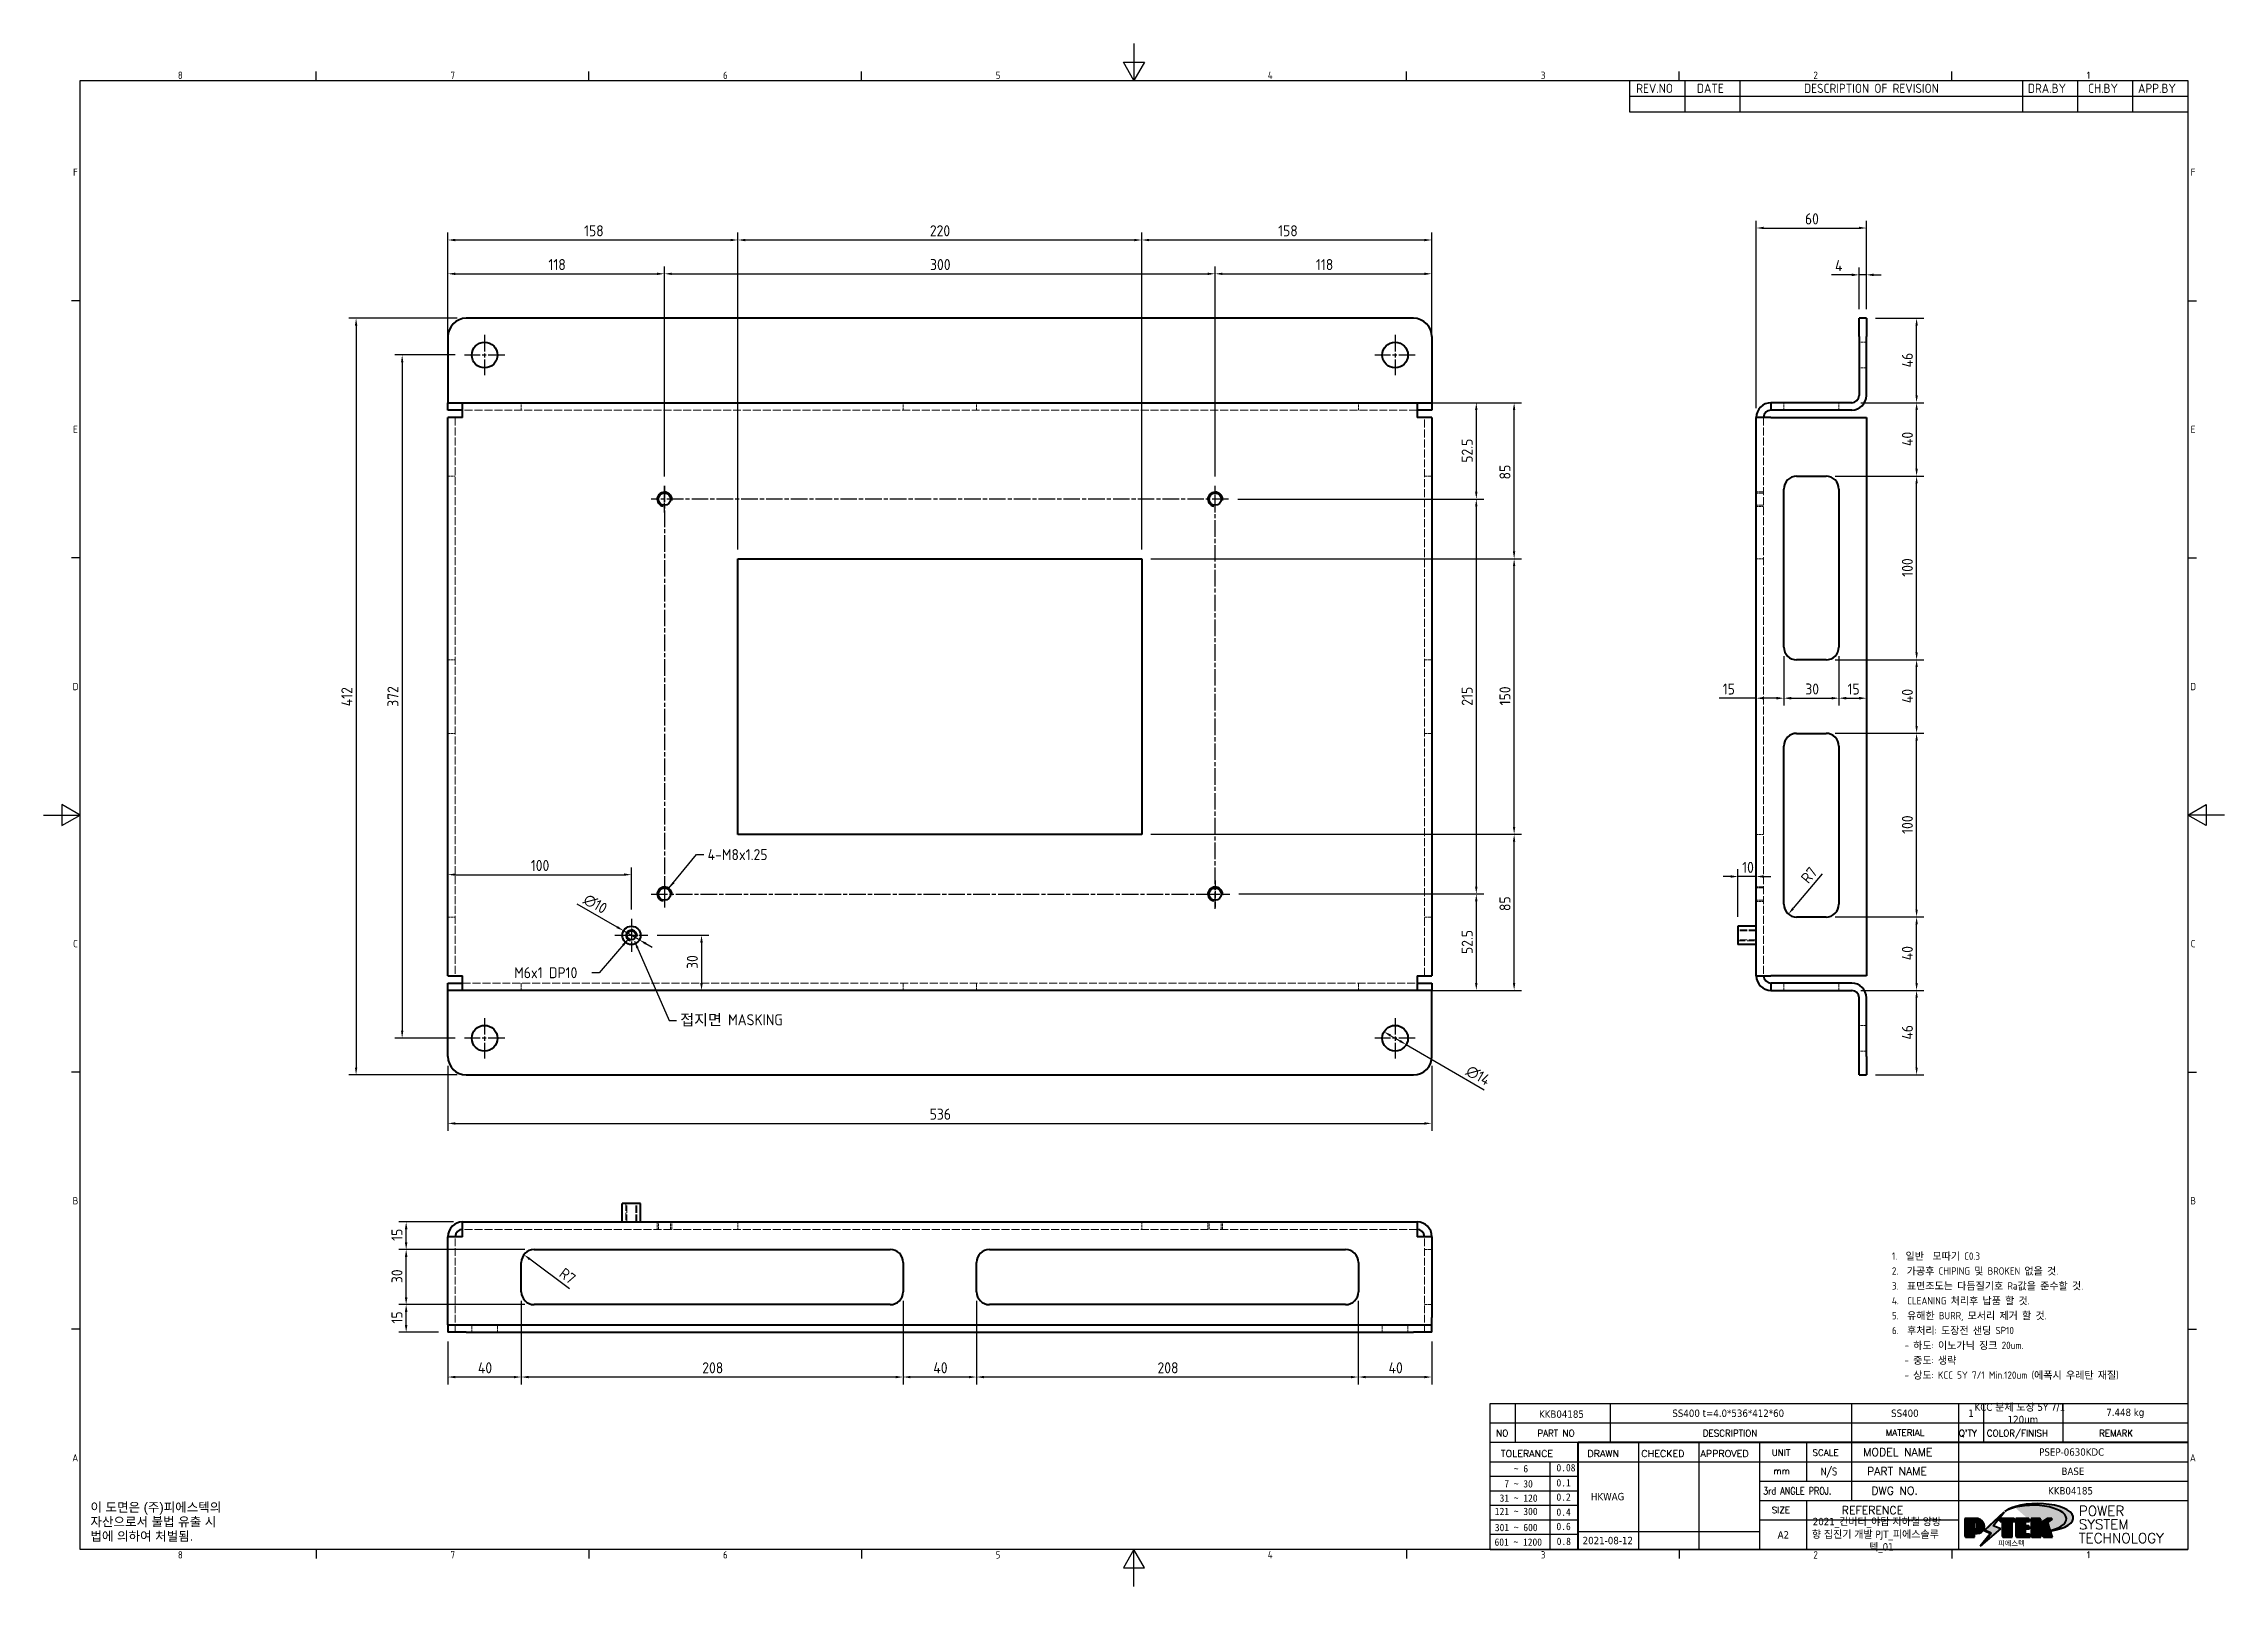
# Model space of a CAD drawing. Header units: millimetres. Extents: x 0 to 1188, y 0 to 840.
import ezdxf
from ezdxf.enums import TextEntityAlignment as Align

# ---------------------------------------------------------------- set-up
doc = ezdxf.new("R2010")
doc.units = ezdxf.units.MM
doc.header["$LTSCALE"] = 2
doc.linetypes.add('CHAIN', pattern=[0.3543, 0.2362, -0.0295, 0.0591, -0.0295])
doc.linetypes.add('DASHED', pattern=[0.2067, 0.1654, -0.0413])
doc.layers.get('0').update_dxf_attribs({"color": 3, "lineweight": 25})
for name, color, linetype, lineweight in [('가려진 것(ISO)', 2, 'DASHED', 18), ('가시적인 것(ISO)', 3, 'Continuous', 40), ('가시적인 좁은 것(ISO)', 3, 'Continuous', 35), ('경계(ISO)', 7, 'Continuous', 25), ('기호(ISO)', 5, 'Continuous', 25), ('제목(ISO)', 5, 'Continuous', 50), ('중심 표식(ISO)', 1, 'Continuous', 25), ('중심선(ISO)', 1, 'Continuous', 25), ('치수(ISO)', 2, 'Continuous', 25), ('해치(ISO)', 7, 'Continuous', 18)]:
    doc.layers.add(name, color=color, linetype=linetype, lineweight=lineweight)
doc.styles.add('HAN_291', font='')
doc.styles.add('HAN_370', font='', dxfattribs={"width": 2})
doc.styles.add('ISO Proportiona M2B', font='isocp.shx')
doc.styles.add('ISO Proportional', font='arial.ttf')
doc.styles.add('RC_284', font='ROMANC.shx')
doc.styles.add('RC_287', font='ROMANC.shx')
doc.styles.add('RC_292', font='ROMANC.shx')
doc.styles.add('ROMANT_294', font='romant.shx')
doc.styles.add('문자 텍스트_PSTEK_POSCO', font='isocp.shx')
doc.styles.add('치수 텍스트_PSTEK_POSCO', font='isocp.shx')
doc.styles.add('텍스트 스타일198', font='tahoma.ttf')
doc.styles.add('텍스트 스타일333', font='ROMANC.shx', dxfattribs={"width": 0.8})
doc.styles.get('HAN_291').set_extended_font_data('GulimChe')
doc.styles.get('HAN_370').set_extended_font_data('GulimChe')
doc.dimstyles.new('치수_PSTEK_POSCO', dxfattribs={"dimscale": 2, "dimtxt": 3, "dimasz": 2, "dimexe": 2, "dimexo": 2.5, "dimgap": 1, "dimtad": 1, "dimrnd": 1e-08, "dimdsep": 46, "dimtxsty": '치수 텍스트_PSTEK_POSCO', "dimcen": 0.09, "dimdle": 10, "dimclrd": 7, "dimclre": 7, "dimclrt": 2, "dimadec": 1, "dimazin": 2, "dimtfac": 1, "dimtmove": 0, "dimatfit": 3, "dimfxl": 0, "dimtolj": 1, "dimlwd": -1, "dimlwe": -1, "dimarcsym": 0})
doc.dimstyles.new('치수_PSTEK_POSCO$7', dxfattribs={"dimscale": 2, "dimtxt": 3, "dimasz": 2, "dimexe": 2, "dimexo": 2.5, "dimgap": 1, "dimtad": 1, "dimrnd": 1e-08, "dimdsep": 46, "dimtxsty": '치수 텍스트_PSTEK_POSCO', "dimcen": 0.09, "dimdle": 10, "dimclrd": 7, "dimclre": 7, "dimclrt": 2, "dimadec": 1, "dimazin": 2, "dimtfac": 1, "dimtmove": 0, "dimatfit": 3, "dimfxl": 0, "dimtolj": 1, "dimlwd": -1, "dimlwe": -1, "dimarcsym": 0})

msp = doc.modelspace()

# ---------------------------------------------------------------- texts
at = {"layer": '기호(ISO)', "color": 2, "char_height": 5, "attachment_point": 7, "style": 'ISO Proportiona M2B'}
for s, insert in [('REV.NO', (867.5743, 813.1664)), ('DATE', (900.6285, 813.1664)), ('DESCRIPTION OF REVISION', (959.0141, 813.1664)), ('DRA.BY', (1080.9515, 813.1664)), ('CH.BY', (1113.7286, 813.1664)), ('APP.BY', (1140.9555, 813.1664))]:
    msp.add_mtext(s, dxfattribs=dict(at, insert=insert))
at = {"layer": '기호(ISO)', "color": 2, "attachment_point": 4}
for s, insert, char_height, width, line_spacing_factor, style in [('{4-M8x1.25}', (361.7382, 398.4271), 6, 40.41204, 0.525, '치수 텍스트_PSTEK_POSCO'), ('{M6x1 DP10}', (256.3209, 334.1396), 6, 40.41204, 0.525, '치수 텍스트_PSTEK_POSCO'), ('{\\fArial|b0|i0;\\H5.0000;이 도면은 (주)피에스텍의\\P자산으로서 불법 유출 시 \\P법에 의하여 처벌됨.}', (25.5102, 34.9518), 5, 78.612207, 0.944221, '문자 텍스트_PSTEK_POSCO')]:
    msp.add_mtext(s, dxfattribs=dict(at, insert=insert, char_height=char_height, width=width, line_spacing_factor=line_spacing_factor, style=style))
at = {"layer": '기호(ISO)', "color": 2, "insert": (346.8487, 308.1937), "char_height": 6, "width": 65.78546, "attachment_point": 4, "style": '치수 텍스트_PSTEK_POSCO'}
msp.add_mtext('{\\fISOCP|b0|i0;\\H6.0000;접지면 MASKING}', dxfattribs=at)

# ---------------------------------------------------------------- blocks, each defined once
blk = doc.blocks.new('경계 Default Border')
at = {"layer": '경계(ISO)'}
for p, q in [((74.25, 410), (74.25, 412.4)), ((148.5, 410), (148.5, 412.4)), ((222.75, 410), (222.75, 412.4)), ((371.25, 410), (371.25, 412.4)), ((445.5, 410), (445.5, 412.4)), ((519.75, 410), (519.75, 412.4)), ((10, 350), (7.6, 350)), ((584, 350), (586.4, 350)), ((10, 280), (7.6, 280)), ((584, 280), (586.4, 280)), ((10, 140), (7.6, 140)), ((584, 140), (586.4, 140)), ((10, 70), (7.6, 70)), ((584, 70), (586.4, 70)), ((74.25, 10), (74.25, 7.6)), ((148.5, 10), (148.5, 7.6)), ((222.75, 10), (222.75, 7.6)), ((371.25, 10), (371.25, 7.6)), ((445.5, 10), (445.5, 7.6)), ((519.75, 10), (519.75, 7.6))]:
    blk.add_line(p, q, dxfattribs=at)
at = {"layer": '경계(ISO)', "flags": 128}
for points in [[(297, 420), (297, 410), (294.11, 415), (299.89, 415), (297, 410)], [(10, 10), (10, 410), (584, 410), (584, 10), (10, 10)], [(0, 210), (10, 210), (5, 212.89), (5, 207.11), (10, 210)], [(594, 210), (584, 210), (589, 212.89), (589, 207.11), (584, 210)], [(297, 0), (297, 10), (294.11, 5), (299.89, 5), (297, 10)]]:
    blk.add_lwpolyline(points, dxfattribs=at)
at = {"layer": '경계(ISO)', "color": 2, "char_height": 2, "attachment_point": 7, "style": '문자 텍스트_PSTEK_POSCO'}
for s, insert in [('8', (36.55, 410.38)), ('7', (110.8, 410.4)), ('6', (185.05, 410.38)), ('5', (259.3, 410.38)), ('4', (333.44, 410.4)), ('3', (407.82, 410.38)), ('2', (482.04, 410.38)), ('1', (556.53, 410.4)), ('F', (8.03, 384)), ('F', (584.83, 384)), ('E', (8.03, 313.98)), ('E', (584.83, 313.98)), ('D', (7.92, 243.98)), ('D', (584.72, 243.98)), ('C', (8.03, 173.98)), ('C', (584.83, 173.98)), ('B', (7.92, 103.98)), ('B', (584.72, 103.98)), ('A', (7.81, 34)), ('A', (584.61, 34)), ('8', (36.55, 7.58)), ('7', (110.8, 7.6)), ('6', (185.05, 7.58)), ('5', (259.3, 7.58)), ('4', (333.44, 7.6)), ('3', (407.82, 7.58)), ('2', (482.04, 7.58)), ('1', (556.53, 7.6))]:
    blk.add_mtext(s, dxfattribs=dict(at, insert=insert))
blk = doc.blocks.new('제목 블록 PSTEK')
h = blk.add_hatch(color=1)
edge = h.paths.add_edge_path(flags=0)
edge.add_line((314.22, 19.61), (314.22, 17))
edge.add_line((314.22, 17), (314.35, 17))
edge.add_arc((314.35, 17.65), 0.651, 270, 360)
edge.add_line((315, 17.65), (315, 18.96))
edge.add_arc((314.35, 18.96), 0.651, 0, 90)
edge.add_line((314.35, 19.61), (314.22, 19.61))
edge = h.paths.add_edge_path()
edge.add_arc((314.98, 18.29), 1.97, 270, 450)
edge.add_line((314.98, 20.26), (311.77, 20.26))
edge.add_line((311.77, 20.26), (311.77, 15.34))
edge.add_line((311.77, 15.34), (314.22, 15.34))
edge.add_line((314.22, 15.34), (314.22, 16.32))
edge.add_line((314.22, 16.32), (314.98, 16.32))
h = blk.add_hatch(color=252)
edge = h.paths.add_edge_path()
edge.add_arc((314.98, 18.29), 1.97, 270, 406.82787)
edge.add_arc((315.16, 18.14), 1.97, -90, 53.56098, ccw=False)
edge.add_line((315.16, 16.17), (314.4, 16.17))
edge.add_line((314.4, 16.17), (314.4, 15.19))
edge.add_line((314.4, 15.19), (311.94, 15.19))
edge.add_line((311.94, 15.19), (311.94, 15.34))
edge.add_line((311.94, 15.34), (314.22, 15.34))
edge.add_line((314.22, 15.34), (314.22, 16.32))
edge.add_line((314.22, 16.32), (314.98, 16.32))
h = blk.add_hatch(color=252)
edge = h.paths.add_edge_path()
edge.add_line((314.4, 19.46), (314.53, 19.46))
edge.add_arc((314.53, 18.81), 0.651, 60.41893, 90, ccw=False)
edge.add_arc((314.35, 18.96), 0.651, 39.96992, 90)
edge.add_line((314.35, 19.61), (314.22, 19.61))
edge.add_line((314.22, 19.61), (314.22, 17))
edge.add_line((314.22, 17), (314.35, 17))
edge.add_arc((314.35, 17.65), 0.651, 270, 274.69308)
edge.add_line((314.4, 17), (314.4, 19.46))
for color, points in [(252, [(317.22, 17.06), (322.03, 21.63), (322.28, 21.94), (317.05, 16.98), (318.75, 16.19), (316, 12.72), (316.34, 13), (318.92, 16.27)]), (5, [(321.62, 17.42), (319.53, 18.25), (322.45, 22.02), (317.22, 17.06), (318.92, 16.27), (316.17, 12.8)]), (1, [(324.48, 19.61), (325.24, 19.61), (325.24, 20.26), (321.23, 20.26), (321.23, 19.61), (321.98, 19.61), (321.98, 15.34), (324.48, 15.34)]), (252, [(321.98, 19.61), (321.4, 19.61), (321.4, 19.46), (321.98, 19.46)]), (252, [(324.66, 19.46), (325.42, 19.46), (325.42, 20.11), (325.24, 20.11), (325.24, 19.61), (324.48, 19.61), (324.48, 15.34), (322.16, 15.34), (322.16, 15.19), (324.66, 15.19)]), (1, [(329.23, 20.26), (325.66, 20.26), (325.66, 15.34), (329.36, 15.34), (329.36, 15.99), (328.11, 15.99), (328.11, 17.56), (329.23, 17.56), (329.23, 18.26), (328.11, 18.26), (328.11, 19.61), (329.23, 19.61)]), (252, [(328.29, 19.46), (329.41, 19.46), (329.41, 20.11), (329.23, 20.11), (329.23, 19.61), (328.11, 19.61), (328.11, 18.26), (328.29, 18.26)]), (252, [(328.29, 17.42), (329.41, 17.42), (329.41, 18.11), (329.23, 18.11), (329.23, 17.56), (328.11, 17.56), (328.11, 15.99), (328.29, 15.99)]), (1, [(332.33, 20.26), (329.86, 20.26), (329.86, 15.34), (332.33, 15.34), (332.33, 17.43), (333.07, 15.34), (335.49, 15.34), (334.25, 19.31), (335.44, 20.26), (334.31, 20.26), (332.33, 19)]), (252, [(332.51, 20.11), (332.33, 20.11), (332.33, 19), (332.51, 19.11)]), (252, [(335.62, 20.11), (335.25, 20.11), (334.25, 19.31), (335.49, 15.34), (333.2, 15.34), (333.25, 15.19), (335.66, 15.19), (334.43, 19.16)]), (252, [(329.54, 15.85), (329.36, 15.85), (329.36, 15.34), (325.83, 15.34), (325.83, 15.19), (329.54, 15.19)]), (252, [(332.51, 16.93), (332.33, 17.43), (332.33, 15.34), (330.04, 15.34), (330.04, 15.19), (332.51, 15.19)])]:
    blk.add_hatch(color=color).paths.add_polyline_path(points)
at = {"layer": '해치(ISO)', "true_color": 0x27d1fc}
h = blk.add_hatch(color=140, dxfattribs=at)
edge = h.paths.add_edge_path()
edge.add_ellipse((330.37, 20.16), major_axis=(9.1, 0), ratio=0.40699, start_angle=301.30985, end_angle=507.74369)
edge.add_ellipse((331.53, 20.46), major_axis=(-9.82, 0), ratio=0.39426, start_angle=111.51207, end_angle=334.47025, ccw=False)
edge.add_line((335.14, 16.86), (335.1, 16.99))
at = {"color": 180}
for p, q in [((182.48, 11.79), (182.48, 51.57)), ((182.48, 51.57), (372.48, 51.57)), ((189.27, 51.57), (189.27, 41.01)), ((215.22, 41.01), (215.22, 51.57)), ((280.88, 51.57), (280.88, 41.01)), ((310.09, 51.57), (310.09, 41.01)), ((316.9, 51.57), (316.9, 41.01)), ((338.46, 51.57), (338.46, 41.01)), ((372.48, 51.57), (372.48, 11.79)), ((182.48, 46.29), (372.48, 46.29)), ((182.48, 41.01), (206.45, 41.01)), ((182.48, 35.73), (206.45, 35.73)), ((198.86, 12.03), (198.86, 35.73)), ((206.45, 35.73), (372.48, 35.73)), ((222.94, 11.79), (222.94, 41.01)), ((239.43, 11.79), (239.43, 41.01)), ((255.92, 11.79), (255.92, 41.01)), ((268.69, 41.01), (268.69, 30.45)), ((280.88, 41.01), (280.88, 25.17)), ((310.09, 41.01), (310.09, 11.79)), ((182.48, 31.78), (206.45, 31.78)), ((255.92, 30.45), (372.48, 30.45)), ((182.48, 27.83), (206.45, 27.83)), ((182.48, 23.88), (206.45, 23.88)), ((255.92, 25.17), (372.48, 25.17)), ((268.69, 25.17), (268.69, 11.79)), ((182.48, 19.93), (206.45, 19.93)), ((255.92, 19.89), (310.09, 19.89)), ((182.48, 15.98), (206.45, 15.98)), ((206.45, 16.74), (255.92, 16.74)), ((182.48, 11.79), (372.48, 11.79))]:
    blk.add_line(p, q, dxfattribs=at)
at = {"color": 7, "lineweight": 50}
for p, q in [((206.45, 11.79), (206.45, 41.01)), ((206.45, 41.01), (372.48, 41.01))]:
    blk.add_line(p, q, dxfattribs=at)
at = {"color": 7}
for p, q in [((314.98, 20.26), (311.77, 20.26)), ((311.77, 20.26), (311.77, 15.34)), ((314.98, 20.26), (311.77, 20.26)), ((311.77, 20.26), (311.77, 15.34)), ((314.22, 17), (314.22, 19.61)), ((314.22, 19.61), (314.35, 19.61)), ((314.35, 19.61), (314.22, 19.61)), ((314.22, 19.61), (314.22, 17)), ((314.22, 17), (314.22, 19.61)), ((314.22, 19.61), (314.35, 19.61)), ((314.4, 19.46), (314.53, 19.46)), ((314.4, 17), (314.4, 19.46)), ((315, 18.96), (315, 17.65)), ((315, 18.96), (315, 17.65)), ((322.28, 21.94), (317.05, 16.98)), ((322.45, 22.02), (317.22, 17.06)), ((317.22, 17.06), (322.03, 21.63)), ((319.53, 18.25), (322.45, 22.02)), ((321.62, 17.42), (319.53, 18.25)), ((325.24, 20.26), (321.23, 20.26)), ((321.23, 20.26), (321.23, 19.61)), ((325.24, 20.26), (321.23, 20.26)), ((321.23, 20.26), (321.23, 19.61)), ((321.23, 19.61), (321.98, 19.61)), ((321.23, 19.61), (321.98, 19.61)), ((321.4, 19.61), (321.4, 19.46)), ((321.98, 19.61), (321.4, 19.61)), ((321.4, 19.46), (321.98, 19.46)), ((321.98, 19.61), (321.98, 15.34)), ((321.98, 19.46), (321.98, 19.61)), ((321.98, 19.61), (321.98, 15.34)), ((322.03, 21.63), (322.28, 21.94)), ((324.48, 19.61), (325.24, 19.61)), ((324.48, 15.34), (324.48, 19.61)), ((325.24, 19.61), (324.48, 19.61)), ((324.48, 19.61), (324.48, 15.34)), ((324.48, 19.61), (325.24, 19.61)), ((324.48, 15.34), (324.48, 19.61)), ((324.66, 19.46), (325.42, 19.46)), ((324.66, 15.19), (324.66, 19.46)), ((325.24, 19.61), (325.24, 20.26)), ((325.24, 19.61), (325.24, 20.26)), ((325.42, 20.11), (325.24, 20.11)), ((325.24, 20.11), (325.24, 19.61)), ((325.42, 19.46), (325.42, 20.11)), ((329.23, 20.26), (325.66, 20.26)), ((325.66, 20.26), (325.66, 15.34)), ((325.66, 20.26), (325.66, 15.34)), ((329.23, 20.26), (325.66, 20.26)), ((328.11, 18.26), (328.11, 19.61)), ((328.11, 19.61), (329.23, 19.61)), ((329.23, 19.61), (328.11, 19.61)), ((328.11, 19.61), (328.11, 18.26)), ((328.11, 18.26), (328.11, 19.61)), ((328.11, 19.61), (329.23, 19.61)), ((329.23, 18.26), (328.11, 18.26)), ((328.11, 18.26), (328.29, 18.26)), ((329.23, 18.26), (328.11, 18.26)), ((328.29, 18.26), (328.29, 19.46)), ((328.29, 19.46), (329.41, 19.46)), ((329.23, 19.61), (329.23, 20.26)), ((329.23, 19.61), (329.23, 20.26)), ((329.41, 20.11), (329.23, 20.11)), ((329.23, 20.11), (329.23, 19.61)), ((329.23, 17.56), (329.23, 18.26)), ((329.23, 17.56), (329.23, 18.26)), ((329.41, 18.11), (329.23, 18.11)), ((329.23, 18.11), (329.23, 17.56)), ((329.41, 19.46), (329.41, 20.11)), ((329.41, 17.42), (329.41, 18.11)), ((332.33, 20.26), (329.86, 20.26)), ((329.86, 20.26), (329.86, 15.34)), ((329.86, 20.26), (329.86, 15.34)), ((332.33, 20.26), (329.86, 20.26)), ((334.31, 20.26), (332.33, 19)), ((332.33, 19), (332.33, 20.26)), ((334.31, 20.26), (332.33, 19)), ((332.33, 19), (332.33, 20.26)), ((332.51, 20.11), (332.33, 20.11)), ((332.33, 20.11), (332.33, 19)), ((332.33, 19), (332.51, 19.11)), ((332.51, 19.11), (332.51, 20.11)), ((334.25, 19.31), (335.44, 20.26)), ((334.25, 19.31), (335.44, 20.26)), ((335.25, 20.11), (334.25, 19.31)), ((335.49, 15.34), (334.25, 19.31)), ((334.25, 19.31), (335.49, 15.34)), ((335.49, 15.34), (334.25, 19.31)), ((335.44, 20.26), (334.31, 20.26)), ((335.44, 20.26), (334.31, 20.26)), ((334.43, 19.16), (335.62, 20.11)), ((335.66, 15.19), (334.43, 19.16)), ((335.62, 20.11), (335.25, 20.11)), ((311.77, 15.34), (314.22, 15.34)), ((311.77, 15.34), (314.22, 15.34)), ((314.22, 15.34), (311.94, 15.34)), ((311.94, 15.34), (311.94, 15.19)), ((311.94, 15.19), (314.4, 15.19)), ((314.35, 17), (314.22, 17)), ((314.22, 17), (314.35, 17)), ((314.35, 17), (314.22, 17)), ((314.22, 16.32), (314.98, 16.32)), ((314.22, 15.34), (314.22, 16.32)), ((314.98, 16.32), (314.22, 16.32)), ((314.22, 16.32), (314.22, 15.34)), ((314.22, 16.32), (314.98, 16.32)), ((314.22, 15.34), (314.22, 16.32)), ((314.4, 16.17), (315.16, 16.17)), ((314.4, 15.19), (314.4, 16.17)), ((318.75, 16.19), (316, 12.72)), ((316, 12.72), (316.34, 13)), ((316.17, 12.8), (321.62, 17.42)), ((318.92, 16.27), (316.17, 12.8)), ((316.34, 13), (318.92, 16.27)), ((317.05, 16.98), (318.75, 16.19)), ((318.92, 16.27), (317.22, 17.06)), ((317.22, 17.06), (318.92, 16.27)), ((321.98, 15.34), (324.48, 15.34)), ((321.98, 15.34), (324.48, 15.34)), ((324.48, 15.34), (322.16, 15.34)), ((322.16, 15.34), (322.16, 15.19)), ((322.16, 15.19), (324.66, 15.19)), ((325.66, 15.34), (329.36, 15.34)), ((325.66, 15.34), (329.36, 15.34)), ((329.36, 15.34), (325.83, 15.34)), ((325.83, 15.34), (325.83, 15.19)), ((325.83, 15.19), (329.54, 15.19)), ((328.11, 17.56), (329.23, 17.56)), ((328.11, 15.99), (328.11, 17.56)), ((329.23, 17.56), (328.11, 17.56)), ((328.11, 17.56), (328.11, 15.99)), ((328.11, 17.56), (329.23, 17.56)), ((328.11, 15.99), (328.11, 17.56)), ((329.36, 15.99), (328.11, 15.99)), ((328.11, 15.99), (328.29, 15.99)), ((329.36, 15.99), (328.11, 15.99)), ((328.29, 15.99), (328.29, 17.42)), ((328.29, 17.42), (329.41, 17.42)), ((329.36, 15.34), (329.36, 15.99)), ((329.36, 15.34), (329.36, 15.99)), ((329.54, 15.85), (329.36, 15.85)), ((329.36, 15.85), (329.36, 15.34)), ((329.54, 15.19), (329.54, 15.85)), ((329.86, 15.34), (332.33, 15.34)), ((329.86, 15.34), (332.33, 15.34)), ((332.33, 15.34), (330.04, 15.34)), ((330.04, 15.34), (330.04, 15.19)), ((330.04, 15.19), (332.51, 15.19)), ((332.33, 17.43), (333.07, 15.34)), ((332.33, 15.34), (332.33, 17.43)), ((332.51, 16.93), (332.33, 17.43)), ((332.33, 17.43), (332.33, 15.34)), ((332.33, 17.43), (333.07, 15.34)), ((332.33, 15.34), (332.33, 17.43)), ((332.51, 15.19), (332.51, 16.93)), ((333.07, 15.34), (335.49, 15.34)), ((333.07, 15.34), (335.49, 15.34)), ((335.49, 15.34), (333.2, 15.34)), ((333.2, 15.34), (333.25, 15.19)), ((333.25, 15.19), (335.66, 15.19)), ((345.04, 17.5), (344.99, 17.69))]:
    blk.add_line(p, q, dxfattribs=at)
at = {"color": 1}
for p, q in [((314.98, 20.26), (311.77, 20.26)), ((311.77, 20.26), (311.77, 15.34)), ((314.22, 17), (314.22, 19.61)), ((314.22, 19.61), (314.35, 19.61)), ((315, 18.96), (315, 17.65)), ((325.24, 20.26), (321.23, 20.26)), ((321.23, 20.26), (321.23, 19.61)), ((321.23, 19.61), (321.98, 19.61)), ((321.98, 19.61), (321.98, 15.34)), ((324.48, 19.61), (325.24, 19.61)), ((324.48, 15.34), (324.48, 19.61)), ((325.24, 19.61), (325.24, 20.26)), ((329.23, 20.26), (325.66, 20.26)), ((325.66, 20.26), (325.66, 15.34)), ((328.11, 18.26), (328.11, 19.61)), ((328.11, 19.61), (329.23, 19.61)), ((329.23, 18.26), (328.11, 18.26)), ((329.23, 19.61), (329.23, 20.26)), ((329.23, 17.56), (329.23, 18.26)), ((332.33, 20.26), (329.86, 20.26)), ((329.86, 20.26), (329.86, 15.34)), ((334.31, 20.26), (332.33, 19)), ((332.33, 19), (332.33, 20.26)), ((334.25, 19.31), (335.44, 20.26)), ((335.49, 15.34), (334.25, 19.31)), ((335.44, 20.26), (334.31, 20.26)), ((311.77, 15.34), (314.22, 15.34)), ((314.35, 17), (314.22, 17)), ((314.22, 16.32), (314.98, 16.32)), ((314.22, 15.34), (314.22, 16.32)), ((321.98, 15.34), (324.48, 15.34)), ((325.66, 15.34), (329.36, 15.34)), ((328.11, 17.56), (329.23, 17.56)), ((328.11, 15.99), (328.11, 17.56)), ((329.36, 15.99), (328.11, 15.99)), ((329.36, 15.34), (329.36, 15.99)), ((329.86, 15.34), (332.33, 15.34)), ((332.33, 17.43), (333.07, 15.34)), ((332.33, 15.34), (332.33, 17.43)), ((333.07, 15.34), (335.49, 15.34))]:
    blk.add_line(p, q, dxfattribs=at)
at = {"color": 5}
for p, q in [((322.45, 22.02), (317.22, 17.06)), ((319.53, 18.25), (322.45, 22.02)), ((321.62, 17.42), (319.53, 18.25)), ((316.17, 12.8), (321.62, 17.42)), ((318.92, 16.27), (316.17, 12.8)), ((317.22, 17.06), (318.92, 16.27))]:
    blk.add_line(p, q, dxfattribs=at)
at = {"color": 7}
for centre, radius, start, end in [((314.35, 18.96), 0.651, 0, 90), ((314.35, 18.96), 0.651, 39.96992, 90), ((314.35, 18.96), 0.651, 0, 90), ((314.53, 18.81), 0.651, 60.41893, 90), ((314.98, 18.29), 1.97, 270, 90), ((314.98, 18.29), 1.97, 270, 90), ((314.98, 18.29), 1.97, 270, 46.82787), ((315.16, 18.14), 1.97, 270, 53.56098), ((314.35, 17.65), 0.651, 270, 0), ((314.35, 17.65), 0.651, 270, 0), ((314.35, 17.65), 0.651, 270, 274.69308)]:
    blk.add_arc(centre, radius, start, end, dxfattribs=at)
at = {"color": 1}
for centre, radius, start, end in [((314.35, 18.96), 0.651, 0, 90), ((314.98, 18.29), 1.97, 270, 90), ((314.35, 17.65), 0.651, 270, 0)]:
    blk.add_arc(centre, radius, start, end, dxfattribs=at)
at = {"layer": '제목(ISO)', "lineweight": 18}
blk.add_line((182.48, 35.73), (182.48, 11.79), dxfattribs=at)
at = {"layer": '제목(ISO)'}
for p, q in [((314.98, 20.26), (311.77, 20.26)), ((311.77, 20.26), (311.77, 15.34)), ((314.22, 17), (314.22, 19.61)), ((314.22, 19.61), (314.35, 19.61)), ((314.35, 19.61), (314.22, 19.61)), ((314.22, 19.61), (314.22, 17)), ((314.4, 19.46), (314.53, 19.46)), ((314.4, 17), (314.4, 19.46)), ((315, 18.96), (315, 17.65)), ((322.28, 21.94), (317.05, 16.98)), ((322.45, 22.02), (317.22, 17.06)), ((317.22, 17.06), (322.03, 21.63)), ((319.53, 18.25), (322.45, 22.02)), ((321.62, 17.42), (319.53, 18.25)), ((325.24, 20.26), (321.23, 20.26)), ((321.23, 20.26), (321.23, 19.61)), ((321.23, 19.61), (321.98, 19.61)), ((321.98, 19.61), (321.4, 19.61)), ((321.4, 19.61), (321.4, 19.46)), ((321.4, 19.46), (321.98, 19.46)), ((321.98, 19.61), (321.98, 15.34)), ((321.98, 19.46), (321.98, 19.61)), ((322.03, 21.63), (322.28, 21.94)), ((324.48, 19.61), (325.24, 19.61)), ((324.48, 15.34), (324.48, 19.61)), ((325.24, 19.61), (324.48, 19.61)), ((324.48, 19.61), (324.48, 15.34)), ((324.66, 19.46), (325.42, 19.46)), ((324.66, 15.19), (324.66, 19.46)), ((325.24, 19.61), (325.24, 20.26)), ((325.42, 20.11), (325.24, 20.11)), ((325.24, 20.11), (325.24, 19.61)), ((325.42, 19.46), (325.42, 20.11)), ((329.23, 20.26), (325.66, 20.26)), ((325.66, 20.26), (325.66, 15.34)), ((328.11, 18.26), (328.11, 19.61)), ((328.11, 19.61), (329.23, 19.61)), ((329.23, 19.61), (328.11, 19.61)), ((328.11, 19.61), (328.11, 18.26)), ((329.23, 18.26), (328.11, 18.26)), ((328.11, 18.26), (328.29, 18.26)), ((328.29, 19.46), (329.41, 19.46)), ((328.29, 18.26), (328.29, 19.46)), ((329.23, 19.61), (329.23, 20.26)), ((329.41, 20.11), (329.23, 20.11)), ((329.23, 20.11), (329.23, 19.61)), ((329.23, 17.56), (329.23, 18.26)), ((329.41, 18.11), (329.23, 18.11)), ((329.23, 18.11), (329.23, 17.56)), ((329.41, 19.46), (329.41, 20.11)), ((329.41, 17.42), (329.41, 18.11)), ((332.33, 20.26), (329.86, 20.26)), ((329.86, 20.26), (329.86, 15.34)), ((334.31, 20.26), (332.33, 19)), ((332.33, 19), (332.33, 20.26)), ((332.51, 20.11), (332.33, 20.11)), ((332.33, 20.11), (332.33, 19)), ((332.33, 19), (332.51, 19.11)), ((332.51, 19.11), (332.51, 20.11)), ((334.25, 19.31), (335.44, 20.26)), ((335.25, 20.11), (334.25, 19.31)), ((335.49, 15.34), (334.25, 19.31)), ((334.25, 19.31), (335.49, 15.34)), ((335.44, 20.26), (334.31, 20.26)), ((334.43, 19.16), (335.62, 20.11)), ((335.66, 15.19), (334.43, 19.16)), ((335.62, 20.11), (335.25, 20.11)), ((311.77, 15.34), (314.22, 15.34)), ((314.22, 15.34), (311.94, 15.34)), ((311.94, 15.34), (311.94, 15.19)), ((311.94, 15.19), (314.4, 15.19)), ((314.35, 17), (314.22, 17)), ((314.22, 17), (314.35, 17)), ((314.22, 15.34), (314.22, 16.32)), ((314.22, 16.32), (314.98, 16.32)), ((314.98, 16.32), (314.22, 16.32)), ((314.22, 16.32), (314.22, 15.34)), ((314.4, 15.19), (314.4, 16.17)), ((314.4, 16.17), (315.16, 16.17)), ((318.75, 16.19), (316, 12.72)), ((316, 12.72), (316.34, 13)), ((316.17, 12.8), (321.62, 17.42)), ((318.92, 16.27), (316.17, 12.8)), ((316.34, 13), (318.92, 16.27)), ((317.05, 16.98), (318.75, 16.19)), ((317.22, 17.06), (318.92, 16.27)), ((318.92, 16.27), (317.22, 17.06)), ((321.98, 15.34), (324.48, 15.34)), ((324.48, 15.34), (322.16, 15.34)), ((322.16, 15.34), (322.16, 15.19)), ((322.16, 15.19), (324.66, 15.19)), ((325.66, 15.34), (329.36, 15.34)), ((329.36, 15.34), (325.83, 15.34)), ((325.83, 15.34), (325.83, 15.19)), ((325.83, 15.19), (329.54, 15.19)), ((328.11, 15.99), (328.11, 17.56)), ((328.11, 17.56), (329.23, 17.56)), ((329.23, 17.56), (328.11, 17.56)), ((328.11, 17.56), (328.11, 15.99)), ((329.36, 15.99), (328.11, 15.99)), ((328.11, 15.99), (328.29, 15.99)), ((328.29, 17.42), (329.41, 17.42)), ((328.29, 15.99), (328.29, 17.42)), ((329.36, 15.34), (329.36, 15.99)), ((329.54, 15.85), (329.36, 15.85)), ((329.36, 15.85), (329.36, 15.34)), ((329.54, 15.19), (329.54, 15.85)), ((329.86, 15.34), (332.33, 15.34)), ((332.33, 15.34), (330.04, 15.34)), ((330.04, 15.34), (330.04, 15.19)), ((330.04, 15.19), (332.51, 15.19)), ((332.33, 15.34), (332.33, 17.43)), ((332.33, 17.43), (333.07, 15.34)), ((332.51, 16.93), (332.33, 17.43)), ((332.33, 17.43), (332.33, 15.34)), ((332.51, 15.19), (332.51, 16.93)), ((333.07, 15.34), (335.49, 15.34)), ((335.49, 15.34), (333.2, 15.34)), ((333.2, 15.34), (333.25, 15.19)), ((333.25, 15.19), (335.66, 15.19))]:
    blk.add_line(p, q, dxfattribs=at)
at = {"layer": '제목(ISO)', "color": 4}
blk.add_line((335.14, 16.86), (335.1, 16.99), dxfattribs=at)
at = {"layer": '제목(ISO)'}
for centre, radius, start, end in [((314.35, 18.96), 0.651, 0, 90), ((314.35, 18.96), 0.651, 39.96992, 90), ((314.53, 18.81), 0.651, 60.41893, 90), ((314.98, 18.29), 1.97, 46.82787, 90), ((314.98, 18.29), 1.97, 270, 46.82787), ((314.98, 18.29), 1.97, 270, 46.82787), ((315.16, 18.14), 1.97, 270, 53.56098), ((314.35, 17.65), 0.651, 270, 0), ((314.35, 17.65), 0.651, 270, 274.69308)]:
    blk.add_arc(centre, radius, start, end, dxfattribs=at)
at = {"layer": '제목(ISO)', "color": 4}
for centre, major_axis, ratio, start_param, end_param in [((331.53, 20.46), (9.82, 0), 0.39426, 5.087845, 8.9792), ((330.37, 20.16), (9.1, 0), 0.40699, 5.258849, 8.861799)]:
    blk.add_ellipse(centre, major_axis=major_axis, ratio=ratio, start_param=start_param, end_param=end_param, dxfattribs=at)
at = {"color": 2}
for s, height, style, p in [('NO', 1.742, 'RC_284', (184.14, 42.62)), ('PART NO', 1.742, 'RC_284', (195.34, 42.62)), ('DESCRIPTION', 1.7424, 'RC_284', (240.4, 42.62)), ("Q'TY", 1.742, 'RC_284', (310.14, 42.62)), ('COLOR/FINISH', 1.7424, 'RC_284', (317.77, 42.62)), ('REMARK', 1.742, 'RC_284', (348.35, 42.62)), (' TOLERANCE', 1.9, 'RC_287', (184.09, 37.01)), ('DRAWN', 1.9, 'RC_287', (208.98, 37.01)), ('CHECKED', 1.9, 'RC_287', (223.69, 37.01)), ('APPROVED', 1.9, 'RC_287', (239.78, 37.01)), ('UNIT', 1.742, 'RC_284', (259.17, 37.34)), ('SCALE', 1.742, 'RC_284', (270.29, 37.34)), ('MODEL NAME', 2.178, 'RC_292', (284.1, 37.25)), ('  7 ~ 30', 2, 'HAN_291', (183.77, 28.71)), ('    ~ 6', 2, 'HAN_291', (183.77, 32.82)), ('0.08', 2, 'HAN_291', (200.55, 33.1)), ('0.1', 2, 'HAN_291', (200.55, 28.99)), ('mm', 1.742, 'RC_284', (259.65, 32.35)), ('PART NAME', 2.178, 'RC_292', (285.14, 32.03)), (' 31 ~ 120', 2, 'HAN_291', (183.77, 24.83)), ('0.2', 2, 'HAN_291', (200.55, 25.11)), (' DWG NO.', 2.178, 'RC_292', (284.81, 26.75)), ('301 ~ 600', 2, 'HAN_291', (183.77, 16.83)), ('121 ~ 300', 2, 'HAN_291', (183.77, 21.21)), ('0.4', 2, 'HAN_291', (200.55, 21)), ('0.6', 2, 'HAN_291', (200.55, 17.12)), ('SIZE', 1.742, 'RC_284', (259.17, 21.69)), ('REFERENCE', 2.178, 'RC_292', (278.27, 21.43)), ('601 ~ 1200', 2, 'HAN_291', (183.68, 12.85)), ('0.8', 2, 'HAN_291', (200.61, 13.06))]:
    blk.add_text(s, height=height, dxfattribs=dict(at, style=style)).set_placement(p)
at = {"color": 2, "style": 'RC_284'}
blk.add_text('MATERIAL', height=1.742, dxfattribs=at).set_placement((295.48, 43.65), align=Align.MIDDLE_CENTER)
at = {"color": 7, "style": '텍스트 스타일333', "width": 0.8}
blk.add_text('N/S', height=2, dxfattribs=at).set_placement((274.78, 33.09), align=Align.MIDDLE_CENTER)
at = {"color": 2, "style": '텍스트 스타일333', "width": 0.8}
blk.add_text('3rd ANGLE PROJ.', height=2, dxfattribs=at).set_placement((256.84, 26.76))
at = {"color": 7, "style": 'ROMANT_294'}
for s, p in [('POWER', (342.83, 20.97)), ('SYSTEM', (342.83, 17.33)), ('TECHNOLOGY', (342.83, 13.57))]:
    blk.add_text(s, height=2.7, dxfattribs=at).set_placement(p)
at = {"color": 7, "insert": (320.85, 14.21), "char_height": 1.4, "attachment_point": 1, "line_spacing_factor": 0.332, "style": 'HAN_370'}
blk.add_mtext('\\fHY견고딕|b0|i0;\\H1.4000;피에스텍', dxfattribs=at)
at = {"layer": '제목(ISO)', "color": 7, "style": '텍스트 스타일198'}
for tag, p in [('부품_번호_001', (195.81, 47.68)), ('설명_001', (232.11, 47.92)), ('재질_001', (291.7, 47.93)), ("3._Q'TY_001", (312.71, 47.92)), ('4._COLOR_001', (314.44, 49.59)), ('4._COLOR_002', (323.44, 46.21)), ('질량\\P3;_001', (350.29, 48.16)), ('1._MODEL_NAME_001', (332.03, 37.37)), ('제목_001', (338.11, 32.12)), ('설계자_001', (209.94, 25.23)), ('부품_번호_001', (334.47, 26.81)), ('프로젝트_001', (270.36, 18.44)), ('작성_날짜_001', (207.68, 13.27)), ('시트_크기_001', (260.79, 14.82)), ('프로젝트_002', (270.12, 14.98)), ('프로젝트_003', (285.7, 11.55))]:
    blk.add_attdef(tag, p, '', height=2, dxfattribs=at)
for tag, p in [('점검자', (231.18, 26.23)), ('엔지니어링_승인자', (247.67, 26.23)), ('점검_날짜', (231.18, 14.27)), ('엔지니어링_승인_날짜', (247.67, 14.27))]:
    blk.add_attdef(tag, text='', height=2, dxfattribs=at).set_placement(p, align=Align.MIDDLE_CENTER)
blk = doc.blocks.new('*D21')
at = {"layer": 'Defpoints', "color": 0, "transparency": 16777216}
for p in [(229.2, 670.5), (195.3, 298.5), (229.2, 298.5)]:
    blk.add_point(p, dxfattribs=at)
at = {"layer": '치수(ISO)', "color": 7, "transparency": 16777216}
for p, q in [((224.2, 670.5), (191.3, 670.5)), ((195.3, 666.5), (195.3, 302.5)), ((224.2, 298.5), (191.3, 298.5))]:
    blk.add_line(p, q, dxfattribs=at)
for points in [[(194.7, 666.5), (196, 666.5), (195.3, 670.5)], [(194.7, 302.5), (196, 302.5), (195.3, 298.5)]]:
    blk.add_solid(points, dxfattribs=at)
at = {"layer": '치수(ISO)', "color": 2, "transparency": 16777216, "insert": (190.3, 478.9), "char_height": 6, "attachment_point": 4, "rotation": 90, "style": '치수 텍스트_PSTEK_POSCO'}
blk.add_mtext('\\A1;372', dxfattribs=at)
blk = doc.blocks.new('*D22')
at = {"layer": 'Defpoints', "color": 0, "transparency": 16777216}
for p in [(230.2, 690.5), (170.2, 278.5), (230.2, 278.5)]:
    blk.add_point(p, dxfattribs=at)
at = {"layer": '치수(ISO)', "color": 7, "transparency": 16777216}
for p, q in [((225.2, 690.5), (166.2, 690.5)), ((170.2, 686.5), (170.2, 282.5)), ((225.2, 278.5), (166.2, 278.5))]:
    blk.add_line(p, q, dxfattribs=at)
for points in [[(169.6, 686.5), (170.9, 686.5), (170.2, 690.5)], [(169.6, 282.5), (170.9, 282.5), (170.2, 278.5)]]:
    blk.add_solid(points, dxfattribs=at)
at = {"layer": '치수(ISO)', "color": 2, "transparency": 16777216, "insert": (165.2, 479.2), "char_height": 6, "attachment_point": 4, "rotation": 90, "style": '치수 텍스트_PSTEK_POSCO'}
blk.add_mtext('\\A1;412', dxfattribs=at)
blk = doc.blocks.new('*D23')
at = {"layer": 'Defpoints', "color": 0, "transparency": 16777216}
for p in [(338.2, 714.7), (220.2, 680.5), (338.2, 599.3)]:
    blk.add_point(p, dxfattribs=at)
at = {"layer": '치수(ISO)', "color": 7, "transparency": 16777216}
for p, q in [((220.2, 685.5), (220.2, 718.7)), ((224.2, 714.7), (334.2, 714.7)), ((338.2, 604.3), (338.2, 718.7))]:
    blk.add_line(p, q, dxfattribs=at)
for points in [[(224.2, 715.3), (224.2, 714), (220.2, 714.7)], [(334.2, 715.3), (334.2, 714), (338.2, 714.7)]]:
    blk.add_solid(points, dxfattribs=at)
at = {"layer": '치수(ISO)', "color": 2, "transparency": 16777216, "insert": (275, 719.7), "char_height": 6, "attachment_point": 4, "style": '치수 텍스트_PSTEK_POSCO'}
blk.add_mtext('\\A1;118', dxfattribs=at)
blk = doc.blocks.new('*D24')
at = {"layer": 'Defpoints', "color": 0, "transparency": 16777216}
for p in [(638.2, 714.7), (338.2, 599.3), (638.2, 599.3)]:
    blk.add_point(p, dxfattribs=at)
at = {"layer": '치수(ISO)', "color": 7, "transparency": 16777216}
for p, q in [((338.2, 604.3), (338.2, 718.7)), ((342.2, 714.7), (634.2, 714.7)), ((638.2, 604.3), (638.2, 718.7))]:
    blk.add_line(p, q, dxfattribs=at)
for points in [[(342.2, 715.3), (342.2, 714), (338.2, 714.7)], [(634.2, 715.3), (634.2, 714), (638.2, 714.7)]]:
    blk.add_solid(points, dxfattribs=at)
at = {"layer": '치수(ISO)', "color": 2, "transparency": 16777216, "insert": (482.9, 719.7), "char_height": 6, "attachment_point": 4, "style": '치수 텍스트_PSTEK_POSCO'}
blk.add_mtext('\\A1;300', dxfattribs=at)
blk = doc.blocks.new('*D25')
at = {"layer": 'Defpoints', "color": 0, "transparency": 16777216}
for p in [(756.2, 714.7), (756.2, 680.5), (638.2, 599.3)]:
    blk.add_point(p, dxfattribs=at)
at = {"layer": '치수(ISO)', "color": 7, "transparency": 16777216}
for p, q in [((638.2, 604.3), (638.2, 718.7)), ((642.2, 714.7), (752.2, 714.7)), ((756.2, 685.5), (756.2, 718.7))]:
    blk.add_line(p, q, dxfattribs=at)
for points in [[(642.2, 715.3), (642.2, 714), (638.2, 714.7)], [(752.2, 715.3), (752.2, 714), (756.2, 714.7)]]:
    blk.add_solid(points, dxfattribs=at)
at = {"layer": '치수(ISO)', "color": 2, "transparency": 16777216, "insert": (693.1, 719.7), "char_height": 6, "attachment_point": 4, "style": '치수 텍스트_PSTEK_POSCO'}
blk.add_mtext('\\A1;118', dxfattribs=at)
blk = doc.blocks.new('*D26')
at = {"layer": 'Defpoints', "color": 0, "transparency": 16777216}
for p in [(378.2, 733.1), (220.2, 636.5), (378.2, 559.5)]:
    blk.add_point(p, dxfattribs=at)
at = {"layer": '치수(ISO)', "color": 7, "transparency": 16777216}
for p, q in [((220.2, 641.5), (220.2, 737.1)), ((378.2, 564.5), (378.2, 737.1)), ((224.2, 733.1), (374.2, 733.1))]:
    blk.add_line(p, q, dxfattribs=at)
for points in [[(224.2, 733.7), (224.2, 732.4), (220.2, 733.1)], [(374.2, 733.7), (374.2, 732.4), (378.2, 733.1)]]:
    blk.add_solid(points, dxfattribs=at)
at = {"layer": '치수(ISO)', "color": 2, "transparency": 16777216, "insert": (294.4, 738.1), "char_height": 6, "attachment_point": 4, "style": '치수 텍스트_PSTEK_POSCO'}
blk.add_mtext('\\A1;158', dxfattribs=at)
blk = doc.blocks.new('*D27')
at = {"layer": 'Defpoints', "color": 0, "transparency": 16777216}
for p in [(598.2, 733.1), (378.2, 559.5), (598.2, 559.5)]:
    blk.add_point(p, dxfattribs=at)
at = {"layer": '치수(ISO)', "color": 7, "transparency": 16777216}
for p, q in [((378.2, 564.5), (378.2, 737.1)), ((598.2, 564.5), (598.2, 737.1)), ((382.2, 733.1), (594.2, 733.1))]:
    blk.add_line(p, q, dxfattribs=at)
for points in [[(382.2, 733.7), (382.2, 732.4), (378.2, 733.1)], [(594.2, 733.7), (594.2, 732.4), (598.2, 733.1)]]:
    blk.add_solid(points, dxfattribs=at)
at = {"layer": '치수(ISO)', "color": 2, "transparency": 16777216, "insert": (482.8, 738.1), "char_height": 6, "attachment_point": 4, "style": '치수 텍스트_PSTEK_POSCO'}
blk.add_mtext('\\A1;220', dxfattribs=at)
blk = doc.blocks.new('*D28')
at = {"layer": 'Defpoints', "color": 0, "transparency": 16777216}
for p in [(756.2, 733.1), (756.2, 636.5), (598.2, 559.5)]:
    blk.add_point(p, dxfattribs=at)
at = {"layer": '치수(ISO)', "color": 7, "transparency": 16777216}
for p, q in [((598.2, 564.5), (598.2, 737.1)), ((756.2, 641.5), (756.2, 737.1)), ((602.2, 733.1), (752.2, 733.1))]:
    blk.add_line(p, q, dxfattribs=at)
for points in [[(602.2, 733.7), (602.2, 732.4), (598.2, 733.1)], [(752.2, 733.7), (752.2, 732.4), (756.2, 733.1)]]:
    blk.add_solid(points, dxfattribs=at)
at = {"layer": '치수(ISO)', "color": 2, "transparency": 16777216, "insert": (672.5, 738.1), "char_height": 6, "attachment_point": 4, "style": '치수 텍스트_PSTEK_POSCO'}
blk.add_mtext('\\A1;158', dxfattribs=at)
blk = doc.blocks.new('*D29')
at = {"layer": 'Defpoints', "color": 0, "transparency": 16777216}
for p in [(748.2, 644.5), (801.1, 644.5), (598.2, 559.5)]:
    blk.add_point(p, dxfattribs=at)
at = {"layer": '치수(ISO)', "color": 7, "transparency": 16777216}
for p, q in [((753.2, 644.5), (805.1, 644.5)), ((801.1, 563.5), (801.1, 640.5)), ((603.2, 559.5), (805.1, 559.5))]:
    blk.add_line(p, q, dxfattribs=at)
for points in [[(800.4, 640.5), (801.7, 640.5), (801.1, 644.5)], [(800.4, 563.5), (801.7, 563.5), (801.1, 559.5)]]:
    blk.add_solid(points, dxfattribs=at)
at = {"layer": '치수(ISO)', "color": 2, "transparency": 16777216, "insert": (796.1, 602.7), "char_height": 6, "attachment_point": 4, "rotation": 90, "style": '치수 텍스트_PSTEK_POSCO'}
blk.add_mtext('\\A1;85', dxfattribs=at)
blk = doc.blocks.new('*D30')
at = {"layer": 'Defpoints', "color": 0, "transparency": 16777216}
for p in [(598.2, 559.5), (801.1, 559.5), (598.2, 409.5)]:
    blk.add_point(p, dxfattribs=at)
at = {"layer": '치수(ISO)', "color": 7, "transparency": 16777216}
for p, q in [((603.2, 559.5), (805.1, 559.5)), ((801.1, 413.5), (801.1, 555.5)), ((603.2, 409.5), (805.1, 409.5))]:
    blk.add_line(p, q, dxfattribs=at)
for points in [[(800.4, 555.5), (801.7, 555.5), (801.1, 559.5)], [(800.4, 413.5), (801.7, 413.5), (801.1, 409.5)]]:
    blk.add_solid(points, dxfattribs=at)
at = {"layer": '치수(ISO)', "color": 2, "transparency": 16777216, "insert": (796.1, 479.7), "char_height": 6, "attachment_point": 4, "rotation": 90, "style": '치수 텍스트_PSTEK_POSCO'}
blk.add_mtext('\\A1;150', dxfattribs=at)
blk = doc.blocks.new('*D31')
at = {"layer": 'Defpoints', "color": 0, "transparency": 16777216}
for p in [(598.2, 409.5), (801.1, 409.5), (748.2, 324.5)]:
    blk.add_point(p, dxfattribs=at)
at = {"layer": '치수(ISO)', "color": 7, "transparency": 16777216}
for p, q in [((603.2, 409.5), (805.1, 409.5)), ((801.1, 328.5), (801.1, 405.5)), ((753.2, 324.5), (805.1, 324.5))]:
    blk.add_line(p, q, dxfattribs=at)
for points in [[(800.4, 405.5), (801.7, 405.5), (801.1, 409.5)], [(800.4, 328.5), (801.7, 328.5), (801.1, 324.5)]]:
    blk.add_solid(points, dxfattribs=at)
at = {"layer": '치수(ISO)', "color": 2, "transparency": 16777216, "insert": (796.1, 367.7), "char_height": 6, "attachment_point": 4, "rotation": 90, "style": '치수 텍스트_PSTEK_POSCO'}
blk.add_mtext('\\A1;85', dxfattribs=at)
blk = doc.blocks.new('*D32')
at = {"layer": 'Defpoints', "color": 0, "transparency": 16777216}
for p in [(748.2, 644.5), (780.5, 644.5), (645.6, 592)]:
    blk.add_point(p, dxfattribs=at)
at = {"layer": '치수(ISO)', "color": 7, "transparency": 16777216}
for p, q in [((753.2, 644.5), (784.5, 644.5)), ((780.5, 596), (780.5, 640.5)), ((650.6, 592), (784.5, 592))]:
    blk.add_line(p, q, dxfattribs=at)
for points in [[(779.8, 640.5), (781.1, 640.5), (780.5, 644.5)], [(779.8, 596), (781.1, 596), (780.5, 592)]]:
    blk.add_solid(points, dxfattribs=at)
at = {"layer": '치수(ISO)', "color": 2, "transparency": 16777216, "insert": (775.5, 611.8), "char_height": 6, "attachment_point": 4, "rotation": 90, "style": '치수 텍스트_PSTEK_POSCO'}
blk.add_mtext('\\A1;52.5', dxfattribs=at)
blk = doc.blocks.new('*D33')
at = {"layer": 'Defpoints', "color": 0, "transparency": 16777216}
for p in [(645.6, 592), (780.5, 592), (646.2, 377)]:
    blk.add_point(p, dxfattribs=at)
at = {"layer": '치수(ISO)', "color": 7, "transparency": 16777216}
for p, q in [((650.6, 592), (784.5, 592)), ((780.5, 381), (780.5, 588)), ((651.2, 377), (784.5, 377))]:
    blk.add_line(p, q, dxfattribs=at)
for points in [[(779.8, 588), (781.1, 588), (780.5, 592)], [(779.8, 381), (781.1, 381), (780.5, 377)]]:
    blk.add_solid(points, dxfattribs=at)
at = {"layer": '치수(ISO)', "color": 2, "transparency": 16777216, "insert": (775.5, 479.5), "char_height": 6, "attachment_point": 4, "rotation": 90, "style": '치수 텍스트_PSTEK_POSCO'}
blk.add_mtext('\\A1;215', dxfattribs=at)
blk = doc.blocks.new('*D34')
at = {"layer": 'Defpoints', "color": 0, "transparency": 16777216}
for p in [(646.2, 377), (780.5, 377), (748.2, 324.5)]:
    blk.add_point(p, dxfattribs=at)
at = {"layer": '치수(ISO)', "color": 7, "transparency": 16777216}
for p, q in [((651.2, 377), (784.5, 377)), ((780.5, 328.5), (780.5, 373)), ((753.2, 324.5), (784.5, 324.5))]:
    blk.add_line(p, q, dxfattribs=at)
for points in [[(779.8, 373), (781.1, 373), (780.5, 377)], [(779.8, 328.5), (781.1, 328.5), (780.5, 324.5)]]:
    blk.add_solid(points, dxfattribs=at)
at = {"layer": '치수(ISO)', "color": 2, "transparency": 16777216, "insert": (775.5, 344.3), "char_height": 6, "attachment_point": 4, "rotation": 90, "style": '치수 텍스트_PSTEK_POSCO'}
blk.add_mtext('\\A1;52.5', dxfattribs=at)
blk = doc.blocks.new('*D35')
at = {"layer": 'Defpoints', "color": 0, "transparency": 16777216}
for p in [(220.2, 387.5), (320.2, 387.5), (320.2, 363.5)]:
    blk.add_point(p, dxfattribs=at)
at = {"layer": '치수(ISO)', "color": 7, "transparency": 16777216}
for p, q in [((224.2, 387.5), (316.2, 387.5)), ((320.2, 368.5), (320.2, 391.5))]:
    blk.add_line(p, q, dxfattribs=at)
for points in [[(224.2, 388.2), (224.2, 386.9), (220.2, 387.5)], [(316.2, 388.2), (316.2, 386.9), (320.2, 387.5)]]:
    blk.add_solid(points, dxfattribs=at)
at = {"layer": '치수(ISO)', "color": 2, "transparency": 16777216, "insert": (265.4, 392.5), "char_height": 6, "attachment_point": 4, "style": '치수 텍스트_PSTEK_POSCO'}
blk.add_mtext('\\A1;100', dxfattribs=at)
blk = doc.blocks.new('*D36')
at = {"layer": 'Defpoints', "color": 0, "transparency": 16777216}
for p in [(329.2, 354.5), (358.4, 324.5), (358.4, 324.5)]:
    blk.add_point(p, dxfattribs=at)
at = {"layer": '치수(ISO)', "color": 7, "transparency": 16777216}
for p, q in [((334.2, 354.5), (362.4, 354.5)), ((358.4, 350.5), (358.4, 328.5))]:
    blk.add_line(p, q, dxfattribs=at)
for points in [[(357.7, 350.5), (359.1, 350.5), (358.4, 354.5)], [(357.7, 328.5), (359.1, 328.5), (358.4, 324.5)]]:
    blk.add_solid(points, dxfattribs=at)
at = {"layer": '치수(ISO)', "color": 2, "transparency": 16777216, "insert": (353.4, 336.2), "char_height": 6, "attachment_point": 4, "rotation": 90, "style": '치수 텍스트_PSTEK_POSCO'}
blk.add_mtext('\\A1;30', dxfattribs=at)
blk = doc.blocks.new('*D37')
at = {"layer": 'Defpoints', "color": 0, "transparency": 16777216}
for p in [(315.9, 357), (324.6, 352)]:
    blk.add_point(p, dxfattribs=at)
at = {"layer": '치수(ISO)', "color": 7, "transparency": 16777216}
for p, q in [((312.4, 359), (290.7, 371.5)), ((324.6, 352), (315.9, 357)), ((328, 350), (331.5, 348))]:
    blk.add_line(p, q, dxfattribs=at)
for points in [[(312.8, 359.5), (312.1, 358.4), (315.9, 357)], [(328.4, 350.5), (327.7, 349.4), (324.6, 352)]]:
    blk.add_solid(points, dxfattribs=at)
at = {"layer": '치수(ISO)', "color": 2, "transparency": 16777216, "insert": (294.9, 374.8), "char_height": 6, "attachment_point": 4, "rotation": 330, "style": '치수 텍스트_PSTEK_POSCO'}
blk.add_mtext('\\A1;∅10', dxfattribs=at)
blk = doc.blocks.new('*D38')
at = {"layer": 'Defpoints', "color": 0, "transparency": 16777216}
for p in [(985, 324.5), (1020.3, 324.5), (993, 278.5)]:
    blk.add_point(p, dxfattribs=at)
at = {"layer": '치수(ISO)', "color": 7, "transparency": 16777216}
for p, q in [((990, 324.5), (1024.3, 324.5)), ((1020.3, 282.5), (1020.3, 320.5)), ((998, 278.5), (1024.3, 278.5))]:
    blk.add_line(p, q, dxfattribs=at)
for points in [[(1019.7, 320.5), (1021, 320.5), (1020.3, 324.5)], [(1019.7, 282.5), (1021, 282.5), (1020.3, 278.5)]]:
    blk.add_solid(points, dxfattribs=at)
at = {"layer": '치수(ISO)', "color": 2, "transparency": 16777216, "insert": (1015.3, 297.7), "char_height": 6, "attachment_point": 4, "rotation": 90, "style": '치수 텍스트_PSTEK_POSCO'}
blk.add_mtext('\\A1;46', dxfattribs=at)
blk = doc.blocks.new('*D39')
at = {"layer": 'Defpoints', "color": 0, "transparency": 16777216}
for p in [(993, 690.5), (1020.3, 690.5), (985, 644.5)]:
    blk.add_point(p, dxfattribs=at)
at = {"layer": '치수(ISO)', "color": 7, "transparency": 16777216}
for p, q in [((998, 690.5), (1024.3, 690.5)), ((1020.3, 648.5), (1020.3, 686.5)), ((990, 644.5), (1024.3, 644.5))]:
    blk.add_line(p, q, dxfattribs=at)
for points in [[(1019.7, 686.5), (1021, 686.5), (1020.3, 690.5)], [(1019.7, 648.5), (1021, 648.5), (1020.3, 644.5)]]:
    blk.add_solid(points, dxfattribs=at)
at = {"layer": '치수(ISO)', "color": 2, "transparency": 16777216, "insert": (1015.3, 663.7), "char_height": 6, "attachment_point": 4, "rotation": 90, "style": '치수 텍스트_PSTEK_POSCO'}
blk.add_mtext('\\A1;46', dxfattribs=at)
blk = doc.blocks.new('*D40')
at = {"layer": 'Defpoints', "color": 0, "transparency": 16777216}
for p in [(985, 644.5), (1020.3, 644.5), (971, 604.5)]:
    blk.add_point(p, dxfattribs=at)
at = {"layer": '치수(ISO)', "color": 7, "transparency": 16777216}
for p, q in [((990, 644.5), (1024.3, 644.5)), ((1020.3, 608.5), (1020.3, 640.5)), ((976, 604.5), (1024.3, 604.5))]:
    blk.add_line(p, q, dxfattribs=at)
for points in [[(1019.7, 640.5), (1021, 640.5), (1020.3, 644.5)], [(1019.7, 608.5), (1021, 608.5), (1020.3, 604.5)]]:
    blk.add_solid(points, dxfattribs=at)
at = {"layer": '치수(ISO)', "color": 2, "transparency": 16777216, "insert": (1015.3, 620.9), "char_height": 6, "attachment_point": 4, "rotation": 90, "style": '치수 텍스트_PSTEK_POSCO'}
blk.add_mtext('\\A1;40', dxfattribs=at)
blk = doc.blocks.new('*D41')
at = {"layer": 'Defpoints', "color": 0, "transparency": 16777216}
for p in [(971, 604.5), (1020.3, 604.5), (971, 504.5)]:
    blk.add_point(p, dxfattribs=at)
at = {"layer": '치수(ISO)', "color": 7, "transparency": 16777216}
for p, q in [((976, 604.5), (1024.3, 604.5)), ((1020.3, 508.5), (1020.3, 600.5)), ((976, 504.5), (1024.3, 504.5))]:
    blk.add_line(p, q, dxfattribs=at)
for points in [[(1019.7, 600.5), (1021, 600.5), (1020.3, 604.5)], [(1019.7, 508.5), (1021, 508.5), (1020.3, 504.5)]]:
    blk.add_solid(points, dxfattribs=at)
at = {"layer": '치수(ISO)', "color": 2, "transparency": 16777216, "insert": (1015.3, 549.7), "char_height": 6, "attachment_point": 4, "rotation": 90, "style": '치수 텍스트_PSTEK_POSCO'}
blk.add_mtext('\\A1;100', dxfattribs=at)
blk = doc.blocks.new('*D42')
at = {"layer": 'Defpoints', "color": 0, "transparency": 16777216}
for p in [(971, 504.5), (1020.3, 504.5), (971, 464.5)]:
    blk.add_point(p, dxfattribs=at)
at = {"layer": '치수(ISO)', "color": 7, "transparency": 16777216}
for p, q in [((976, 504.5), (1024.3, 504.5)), ((1020.3, 468.5), (1020.3, 500.5)), ((976, 464.5), (1024.3, 464.5))]:
    blk.add_line(p, q, dxfattribs=at)
for points in [[(1019.7, 500.5), (1021, 500.5), (1020.3, 504.5)], [(1019.7, 468.5), (1021, 468.5), (1020.3, 464.5)]]:
    blk.add_solid(points, dxfattribs=at)
at = {"layer": '치수(ISO)', "color": 2, "transparency": 16777216, "insert": (1015.3, 480.9), "char_height": 6, "attachment_point": 4, "rotation": 90, "style": '치수 텍스트_PSTEK_POSCO'}
blk.add_mtext('\\A1;40', dxfattribs=at)
blk = doc.blocks.new('*D43')
at = {"layer": 'Defpoints', "color": 0, "transparency": 16777216}
for p in [(971, 464.5), (1020.3, 464.5), (971, 364.5)]:
    blk.add_point(p, dxfattribs=at)
at = {"layer": '치수(ISO)', "color": 7, "transparency": 16777216}
for p, q in [((976, 464.5), (1024.3, 464.5)), ((1020.3, 368.5), (1020.3, 460.5)), ((976, 364.5), (1024.3, 364.5))]:
    blk.add_line(p, q, dxfattribs=at)
for points in [[(1019.7, 460.5), (1021, 460.5), (1020.3, 464.5)], [(1019.7, 368.5), (1021, 368.5), (1020.3, 364.5)]]:
    blk.add_solid(points, dxfattribs=at)
at = {"layer": '치수(ISO)', "color": 2, "transparency": 16777216, "insert": (1015.3, 409.7), "char_height": 6, "attachment_point": 4, "rotation": 90, "style": '치수 텍스트_PSTEK_POSCO'}
blk.add_mtext('\\A1;100', dxfattribs=at)
blk = doc.blocks.new('*D44')
at = {"layer": 'Defpoints', "color": 0, "transparency": 16777216}
for p in [(971, 364.5), (1020.3, 364.5), (985, 324.5)]:
    blk.add_point(p, dxfattribs=at)
at = {"layer": '치수(ISO)', "color": 7, "transparency": 16777216}
for p, q in [((976, 364.5), (1024.3, 364.5)), ((1020.3, 328.5), (1020.3, 360.5)), ((990, 324.5), (1024.3, 324.5))]:
    blk.add_line(p, q, dxfattribs=at)
for points in [[(1019.7, 360.5), (1021, 360.5), (1020.3, 364.5)], [(1019.7, 328.5), (1021, 328.5), (1020.3, 324.5)]]:
    blk.add_solid(points, dxfattribs=at)
at = {"layer": '치수(ISO)', "color": 2, "transparency": 16777216, "insert": (1015.3, 340.9), "char_height": 6, "attachment_point": 4, "rotation": 90, "style": '치수 텍스트_PSTEK_POSCO'}
blk.add_mtext('\\A1;40', dxfattribs=at)
blk = doc.blocks.new('*D45')
at = {"layer": 'Defpoints', "color": 0, "transparency": 16777216}
for p in [(993, 739.6), (993, 690.5), (933, 636.5)]:
    blk.add_point(p, dxfattribs=at)
at = {"layer": '치수(ISO)', "color": 7, "transparency": 16777216}
for p, q in [((933, 641.5), (933, 743.6)), ((937, 739.6), (989, 739.6)), ((993, 695.5), (993, 743.6))]:
    blk.add_line(p, q, dxfattribs=at)
for points in [[(937, 740.3), (937, 739), (933, 739.6)], [(989, 740.3), (989, 739), (993, 739.6)]]:
    blk.add_solid(points, dxfattribs=at)
at = {"layer": '치수(ISO)', "color": 2, "transparency": 16777216, "insert": (959.5, 744.6), "char_height": 6, "attachment_point": 4, "style": '치수 텍스트_PSTEK_POSCO'}
blk.add_mtext('\\A1;60', dxfattribs=at)
blk = doc.blocks.new('*D46')
at = {"layer": 'Defpoints', "color": 0, "transparency": 16777216}
for p in [(978, 511.5), (993, 483.6), (993, 483.6)]:
    blk.add_point(p, dxfattribs=at)
at = {"layer": '치수(ISO)', "color": 7, "transparency": 16777216}
for p, q in [((978, 506.5), (978, 479.6)), ((982, 483.6), (989, 483.6))]:
    blk.add_line(p, q, dxfattribs=at)
for points in [[(982, 484.3), (982, 482.9), (978, 483.6)], [(989, 484.3), (989, 482.9), (993, 483.6)]]:
    blk.add_solid(points, dxfattribs=at)
at = {"layer": '치수(ISO)', "color": 2, "transparency": 16777216, "insert": (982.7, 488.6), "char_height": 6, "attachment_point": 4, "style": '치수 텍스트_PSTEK_POSCO'}
blk.add_mtext('\\A1;15', dxfattribs=at)
blk = doc.blocks.new('*D47')
at = {"layer": 'Defpoints', "color": 0, "transparency": 16777216}
for p in [(948, 511.5), (978, 511.5), (978, 483.6)]:
    blk.add_point(p, dxfattribs=at)
at = {"layer": '치수(ISO)', "color": 7, "transparency": 16777216}
for p, q in [((948, 506.5), (948, 479.6)), ((978, 506.5), (978, 479.6)), ((952, 483.6), (974, 483.6))]:
    blk.add_line(p, q, dxfattribs=at)
for points in [[(952, 484.3), (952, 482.9), (948, 483.6)], [(974, 484.3), (974, 482.9), (978, 483.6)]]:
    blk.add_solid(points, dxfattribs=at)
at = {"layer": '치수(ISO)', "color": 2, "transparency": 16777216, "insert": (959.7, 488.6), "char_height": 6, "attachment_point": 4, "style": '치수 텍스트_PSTEK_POSCO'}
blk.add_mtext('\\A1;30', dxfattribs=at)
blk = doc.blocks.new('*D48')
at = {"layer": 'Defpoints', "color": 0, "transparency": 16777216}
for p in [(948, 511.5), (933, 483.6), (933, 483.6)]:
    blk.add_point(p, dxfattribs=at)
at = {"layer": '치수(ISO)', "color": 7, "transparency": 16777216}
for p, q in [((948, 506.5), (948, 479.6)), ((933, 483.6), (912.7, 483.6)), ((944, 483.6), (937, 483.6))]:
    blk.add_line(p, q, dxfattribs=at)
for points in [[(937, 484.3), (937, 482.9), (933, 483.6)], [(944, 484.3), (944, 482.9), (948, 483.6)]]:
    blk.add_solid(points, dxfattribs=at)
at = {"layer": '치수(ISO)', "color": 2, "transparency": 16777216, "insert": (914.7, 488.6), "char_height": 6, "attachment_point": 4, "style": '치수 텍스트_PSTEK_POSCO'}
blk.add_mtext('\\A1;15', dxfattribs=at)
blk = doc.blocks.new('*D49')
at = {"layer": 'Defpoints', "color": 0, "transparency": 16777216}
for p in [(260.2, 160.4), (220.2, 138.4), (260.2, 114)]:
    blk.add_point(p, dxfattribs=at)
at = {"layer": '치수(ISO)', "color": 7, "transparency": 16777216}
for p, q in [((260.2, 155.4), (260.2, 110)), ((220.2, 133.4), (220.2, 110)), ((224.2, 114), (256.2, 114))]:
    blk.add_line(p, q, dxfattribs=at)
for points in [[(224.2, 114.6), (224.2, 113.3), (220.2, 114)], [(256.2, 114.6), (256.2, 113.3), (260.2, 114)]]:
    blk.add_solid(points, dxfattribs=at)
at = {"layer": '치수(ISO)', "color": 2, "transparency": 16777216, "insert": (236.6, 119), "char_height": 6, "attachment_point": 4, "style": '치수 텍스트_PSTEK_POSCO'}
blk.add_mtext('\\A1;40', dxfattribs=at)
blk = doc.blocks.new('*D50')
at = {"layer": 'Defpoints', "color": 0, "transparency": 16777216}
for p in [(260.2, 160.4), (468.2, 160.4), (468.2, 114)]:
    blk.add_point(p, dxfattribs=at)
at = {"layer": '치수(ISO)', "color": 7, "transparency": 16777216}
for p, q in [((260.2, 155.4), (260.2, 110)), ((468.2, 155.4), (468.2, 110)), ((264.2, 114), (464.2, 114))]:
    blk.add_line(p, q, dxfattribs=at)
for points in [[(264.2, 114.6), (264.2, 113.3), (260.2, 114)], [(464.2, 114.6), (464.2, 113.3), (468.2, 114)]]:
    blk.add_solid(points, dxfattribs=at)
at = {"layer": '치수(ISO)', "color": 2, "transparency": 16777216, "insert": (358.8, 119), "char_height": 6, "attachment_point": 4, "style": '치수 텍스트_PSTEK_POSCO'}
blk.add_mtext('\\A1;208', dxfattribs=at)
blk = doc.blocks.new('*D51')
at = {"layer": 'Defpoints', "color": 0, "transparency": 16777216}
for p in [(468.2, 160.4), (508.2, 160.4), (508.2, 114)]:
    blk.add_point(p, dxfattribs=at)
at = {"layer": '치수(ISO)', "color": 7, "transparency": 16777216}
for p, q in [((468.2, 155.4), (468.2, 110)), ((508.2, 155.4), (508.2, 110)), ((472.2, 114), (504.2, 114))]:
    blk.add_line(p, q, dxfattribs=at)
for points in [[(472.2, 114.6), (472.2, 113.3), (468.2, 114)], [(504.2, 114.6), (504.2, 113.3), (508.2, 114)]]:
    blk.add_solid(points, dxfattribs=at)
at = {"layer": '치수(ISO)', "color": 2, "transparency": 16777216, "insert": (484.7, 119), "char_height": 6, "attachment_point": 4, "style": '치수 텍스트_PSTEK_POSCO'}
blk.add_mtext('\\A1;40', dxfattribs=at)
blk = doc.blocks.new('*D52')
at = {"layer": 'Defpoints', "color": 0, "transparency": 16777216}
for p in [(508.2, 160.4), (716.2, 160.4), (716.2, 114)]:
    blk.add_point(p, dxfattribs=at)
at = {"layer": '치수(ISO)', "color": 7, "transparency": 16777216}
for p, q in [((508.2, 155.4), (508.2, 110)), ((716.2, 155.4), (716.2, 110)), ((512.2, 114), (712.2, 114))]:
    blk.add_line(p, q, dxfattribs=at)
for points in [[(512.2, 114.6), (512.2, 113.3), (508.2, 114)], [(712.2, 114.6), (712.2, 113.3), (716.2, 114)]]:
    blk.add_solid(points, dxfattribs=at)
at = {"layer": '치수(ISO)', "color": 2, "transparency": 16777216, "insert": (606.8, 119), "char_height": 6, "attachment_point": 4, "style": '치수 텍스트_PSTEK_POSCO'}
blk.add_mtext('\\A1;208', dxfattribs=at)
blk = doc.blocks.new('*D53')
at = {"layer": 'Defpoints', "color": 0, "transparency": 16777216}
for p in [(716.2, 160.4), (756.2, 138.4), (756.2, 114)]:
    blk.add_point(p, dxfattribs=at)
at = {"layer": '치수(ISO)', "color": 7, "transparency": 16777216}
for p, q in [((716.2, 155.4), (716.2, 110)), ((756.2, 133.4), (756.2, 110)), ((720.2, 114), (752.2, 114))]:
    blk.add_line(p, q, dxfattribs=at)
for points in [[(720.2, 114.6), (720.2, 113.3), (716.2, 114)], [(752.2, 114.6), (752.2, 113.3), (756.2, 114)]]:
    blk.add_solid(points, dxfattribs=at)
at = {"layer": '치수(ISO)', "color": 2, "transparency": 16777216, "insert": (732.7, 119), "char_height": 6, "attachment_point": 4, "style": '치수 텍스트_PSTEK_POSCO'}
blk.add_mtext('\\A1;40', dxfattribs=at)
blk = doc.blocks.new('*D54')
at = {"layer": 'Defpoints', "color": 0, "transparency": 16777216}
for p in [(197.5, 153.4), (267.2, 153.4), (220.2, 138.4)]:
    blk.add_point(p, dxfattribs=at)
at = {"layer": '치수(ISO)', "color": 7, "transparency": 16777216}
for p, q in [((262.2, 153.4), (193.5, 153.4)), ((197.5, 142.4), (197.5, 149.4)), ((215.2, 138.4), (193.5, 138.4))]:
    blk.add_line(p, q, dxfattribs=at)
for points in [[(196.8, 149.4), (198.2, 149.4), (197.5, 153.4)], [(196.8, 142.4), (198.2, 142.4), (197.5, 138.4)]]:
    blk.add_solid(points, dxfattribs=at)
at = {"layer": '치수(ISO)', "color": 2, "transparency": 16777216, "insert": (192.5, 143.1), "char_height": 6, "attachment_point": 4, "rotation": 90, "style": '치수 텍스트_PSTEK_POSCO'}
blk.add_mtext('\\A1;15', dxfattribs=at)
blk = doc.blocks.new('*D55')
at = {"layer": 'Defpoints', "color": 0, "transparency": 16777216}
for p in [(197.5, 183.4), (267.2, 183.4), (267.2, 153.4)]:
    blk.add_point(p, dxfattribs=at)
at = {"layer": '치수(ISO)', "color": 7, "transparency": 16777216}
for p, q in [((262.2, 183.4), (193.5, 183.4)), ((197.5, 157.4), (197.5, 179.4)), ((262.2, 153.4), (193.5, 153.4))]:
    blk.add_line(p, q, dxfattribs=at)
for points in [[(196.8, 179.4), (198.2, 179.4), (197.5, 183.4)], [(196.8, 157.4), (198.2, 157.4), (197.5, 153.4)]]:
    blk.add_solid(points, dxfattribs=at)
at = {"layer": '치수(ISO)', "color": 2, "transparency": 16777216, "insert": (192.5, 165.1), "char_height": 6, "attachment_point": 4, "rotation": 90, "style": '치수 텍스트_PSTEK_POSCO'}
blk.add_mtext('\\A1;30', dxfattribs=at)
blk = doc.blocks.new('*D56')
at = {"layer": 'Defpoints', "color": 0, "transparency": 16777216}
for p in [(197.5, 198.4), (228.2, 198.4), (267.2, 183.4)]:
    blk.add_point(p, dxfattribs=at)
at = {"layer": '치수(ISO)', "color": 7, "transparency": 16777216}
for p, q in [((223.2, 198.4), (193.5, 198.4)), ((197.5, 187.4), (197.5, 194.4)), ((262.2, 183.4), (193.5, 183.4))]:
    blk.add_line(p, q, dxfattribs=at)
for points in [[(196.8, 194.4), (198.2, 194.4), (197.5, 198.4)], [(196.8, 187.4), (198.2, 187.4), (197.5, 183.4)]]:
    blk.add_solid(points, dxfattribs=at)
at = {"layer": '치수(ISO)', "color": 2, "transparency": 16777216, "insert": (192.5, 188.1), "char_height": 6, "attachment_point": 4, "rotation": 90, "style": '치수 텍스트_PSTEK_POSCO'}
blk.add_mtext('\\A1;15', dxfattribs=at)
blk = doc.blocks.new('*D57')
at = {"layer": 'Defpoints', "color": 0, "transparency": 16777216}
for p in [(261.6, 180.6), (267.2, 176.4)]:
    blk.add_point(p, dxfattribs=at)
at = {"layer": '치수(ISO)', "color": 7, "transparency": 16777216}
blk.add_line((286.4, 162), (264.8, 178.2), dxfattribs=at)
blk.add_solid([(265.2, 178.7), (264.4, 177.7), (261.6, 180.6)], dxfattribs=at)
at = {"layer": '치수(ISO)', "color": 2, "transparency": 16777216, "insert": (282.1, 171.5), "char_height": 6, "attachment_point": 4, "rotation": 323.0865, "style": '치수 텍스트_PSTEK_POSCO'}
blk.add_mtext('\\A1;R7', dxfattribs=at)
blk = doc.blocks.new('*D58')
at = {"layer": 'Defpoints', "color": 0, "transparency": 16777216}
for p in [(955, 371.5), (950.5, 366.1)]:
    blk.add_point(p, dxfattribs=at)
at = {"layer": '치수(ISO)', "color": 7, "transparency": 16777216}
blk.add_line((968.9, 388), (953.1, 369.2), dxfattribs=at)
blk.add_solid([(952.6, 369.6), (953.6, 368.7), (950.5, 366.1)], dxfattribs=at)
at = {"layer": '치수(ISO)', "color": 2, "transparency": 16777216, "insert": (959.1, 384.1), "char_height": 6, "attachment_point": 4, "rotation": 49.9641, "style": '치수 텍스트_PSTEK_POSCO'}
blk.add_mtext('\\A1;R7', dxfattribs=at)
blk = doc.blocks.new('*D59')
at = {"layer": 'Defpoints', "color": 0, "transparency": 16777216}
for p in [(923, 386.5), (923, 359.5), (933, 359.5)]:
    blk.add_point(p, dxfattribs=at)
at = {"layer": '치수(ISO)', "color": 7, "transparency": 16777216}
for p, q in [((919, 386.5), (915, 386.5)), ((923, 364.5), (923, 390.5)), ((933, 386.5), (923, 386.5)), ((933, 364.5), (933, 390.5)), ((937, 386.5), (941, 386.5))]:
    blk.add_line(p, q, dxfattribs=at)
for points in [[(919, 387.2), (919, 385.8), (923, 386.5)], [(937, 387.2), (937, 385.8), (933, 386.5)]]:
    blk.add_solid(points, dxfattribs=at)
at = {"layer": '치수(ISO)', "color": 2, "transparency": 16777216, "insert": (925.3, 391.5), "char_height": 6, "attachment_point": 4, "style": '치수 텍스트_PSTEK_POSCO'}
blk.add_mtext('\\A1;10', dxfattribs=at)
blk = doc.blocks.new('*D60')
at = {"layer": 'Defpoints', "color": 0, "transparency": 16777216}
for p in [(220.2, 288.5), (756.2, 288.5), (756.2, 252.1)]:
    blk.add_point(p, dxfattribs=at)
at = {"layer": '치수(ISO)', "color": 7, "transparency": 16777216}
for p, q in [((220.2, 283.5), (220.2, 248.1)), ((756.2, 283.5), (756.2, 248.1)), ((224.2, 252.1), (752.2, 252.1))]:
    blk.add_line(p, q, dxfattribs=at)
for points in [[(224.2, 252.7), (224.2, 251.4), (220.2, 252.1)], [(752.2, 252.7), (752.2, 251.4), (756.2, 252.1)]]:
    blk.add_solid(points, dxfattribs=at)
at = {"layer": '치수(ISO)', "color": 2, "transparency": 16777216, "insert": (482.7, 257.1), "char_height": 6, "attachment_point": 4, "style": '치수 텍스트_PSTEK_POSCO'}
blk.add_mtext('\\A1;536', dxfattribs=at)
blk = doc.blocks.new('*D61')
at = {"layer": 'Defpoints', "color": 0, "transparency": 16777216}
for p in [(989, 714.1), (989, 690.5), (993, 690.5)]:
    blk.add_point(p, dxfattribs=at)
at = {"layer": '치수(ISO)', "color": 7, "transparency": 16777216}
for p, q in [((985, 714.1), (973.9, 714.1)), ((989, 695.5), (989, 718.1)), ((993, 714.1), (989, 714.1)), ((993, 695.5), (993, 718.1)), ((997, 714.1), (1001, 714.1))]:
    blk.add_line(p, q, dxfattribs=at)
for points in [[(985, 714.8), (985, 713.4), (989, 714.1)], [(997, 714.8), (997, 713.4), (993, 714.1)]]:
    blk.add_solid(points, dxfattribs=at)
at = {"layer": '치수(ISO)', "color": 2, "transparency": 16777216, "insert": (975.9, 719.1), "char_height": 6, "attachment_point": 4, "style": '치수 텍스트_PSTEK_POSCO'}
blk.add_mtext('\\A1;4', dxfattribs=at)
blk = doc.blocks.new('주석-판금')
at = {"layer": '기호(ISO)', "color": 2, "insert": (-34.08, 17.31), "char_height": 2, "width": 116.6778, "attachment_point": 1, "line_spacing_factor": 1.214607, "style": 'ISO Proportional'}
blk.add_mtext('\\fisocp|b0|i0;\\H2.0000;1.  일반  모따기 C0.3\\P2.  가공후 CHIPING 및 BROKEN 없을 것.\\P3.  표면조도는 다듬질기호 Ra값을 준수할 것.\\P4.  CLEANING 처리후 납품 할 것.\\P5.  유해한 BURR, 모서리 제거 할 것.\\P6.  후처리: 도장전 샌딩 SP10  \\P   - 하도: 이노가닉 징크 20um.\\P   - 중도: 생략\\P   - 상도: KCC 5Y 7/1 Min.120um (에폭시 우레탄 재질) ', dxfattribs=at)
blk = doc.blocks.new('*D62')
at = {"layer": 'Defpoints', "color": 0, "transparency": 16777216}
for p in [(730.2, 302), (742.3, 295)]:
    blk.add_point(p, dxfattribs=at)
at = {"layer": '치수(ISO)', "color": 7, "transparency": 16777216}
for p, q in [((733.6, 300), (738.8, 297)), ((742.3, 295), (784.8, 270.4))]:
    blk.add_line(p, q, dxfattribs=at)
for points in [[(734, 300.5), (733.3, 299.4), (730.2, 302)], [(739.2, 297.5), (738.5, 296.4), (742.3, 295)]]:
    blk.add_solid(points, dxfattribs=at)
at = {"layer": '치수(ISO)', "color": 2, "transparency": 16777216, "insert": (775.7, 281.5), "char_height": 6, "attachment_point": 4, "rotation": 330, "style": '치수 텍스트_PSTEK_POSCO'}
blk.add_mtext('\\A1;∅14', dxfattribs=at)

# ---------------------------------------------------------------- dimensions: what is measured, and where the dimension line sits
at = {"layer": '치수(ISO)', "color": 7}
for base, p1, p2, override, picture, middle in [((992.992, 739.6494), (932.992, 636.4552), (992.992, 690.4552), {"dimdec": 2, "dimtp": 0, "dimtm": 0, "dimtdec": 2, "dimtofl": 0, "dimatfit": 1}, '*D45', (962.992, 739.6494)), ((932.992, 483.5862), (947.992, 511.4552), (932.992, 483.5862), {"dimdec": 2, "dimse2": 1, "dimtp": 0, "dimtm": 0, "dimtdec": 2, "dimtofl": 0, "dimatfit": 2}, '*D48', (917.4897, 483.5862)), ((977.992, 483.5862), (947.992, 511.4552), (977.992, 511.4552), {"dimdec": 2, "dimtp": 0, "dimtm": 0, "dimtdec": 2, "dimtofl": 0, "dimatfit": 1}, '*D47', (962.992, 483.5862)), ((320.2415, 387.548), (220.2415, 387.548), (320.2415, 363.4552), {"dimdec": 2, "dimse1": 1, "dimtp": 0, "dimtm": 0, "dimtdec": 2, "dimtofl": 0, "dimatfit": 1}, '*D35', (270.2415, 387.548)), ((756.2415, 252.0596), (220.2415, 288.4552), (756.2415, 288.4552), {"dimdec": 2, "dimtp": 0, "dimtm": 0, "dimtdec": 2, "dimtofl": 0, "dimatfit": 1}, '*D60', (488.2415, 252.0596))]:
    dim = msp.add_linear_dim(base=base, p1=p1, p2=p2, dimstyle='치수_PSTEK_POSCO', override=override, dxfattribs=at)
    dim.commit()
    dim.dimension.update_dxf_attribs({"geometry": picture, "text_midpoint": middle, "dimtype": 160})
for base, p1, p2, angle, override, picture, middle in [((378.2415, 733.0599), (220.2415, 636.4552), (378.2415, 559.4552), 180, {"dimdec": 2, "dimtp": 0, "dimtm": 0, "dimtdec": 2, "dimtofl": 0, "dimatfit": 1}, '*D26', (299.2215, 733.0599)), ((598.2415, 733.0599), (378.2415, 559.4552), (598.2415, 559.4552), 180, {"dimdec": 2, "dimtp": 0, "dimtm": 0, "dimtdec": 2, "dimtofl": 0, "dimatfit": 1}, '*D27', (488.2615, 733.0599)), ((756.2415, 733.0599), (598.2415, 559.4552), (756.2415, 636.4552), 180, {"dimdec": 2, "dimtp": 0, "dimtm": 0, "dimtdec": 2, "dimtofl": 0, "dimatfit": 1}, '*D28', (677.2615, 733.0599)), ((338.2415, 714.6814), (220.2415, 680.4552), (338.2415, 599.2787), 180, {"dimdec": 2, "dimtp": 0, "dimtm": 0, "dimtdec": 2, "dimtofl": 0, "dimatfit": 1}, '*D23', (279.2215, 714.6814)), ((638.2415, 714.6814), (338.2415, 599.2787), (638.2415, 599.2787), 180, {"dimdec": 2, "dimtp": 0, "dimtm": 0, "dimtdec": 2, "dimtofl": 0, "dimatfit": 1}, '*D24', (488.2615, 714.6814)), ((756.2415, 714.6814), (638.2415, 599.2787), (756.2415, 680.4552), 180, {"dimdec": 2, "dimtp": 0, "dimtm": 0, "dimtdec": 2, "dimtofl": 0, "dimatfit": 1}, '*D25', (697.2615, 714.6814)), ((988.992, 714.1087), (992.992, 690.4552), (988.992, 690.4552), 180, {"dimdec": 2, "dimtp": 0, "dimtm": 0, "dimtdec": 2, "dimtofl": 1, "dimatfit": 1}, '*D61', (977.3948, 714.1087)), ((170.2415, 278.4552), (230.2415, 690.4552), (230.2415, 278.4552), 90, {"dimdec": 2, "dimtp": 0, "dimtm": 0, "dimtdec": 2, "dimtofl": 0, "dimatfit": 1}, '*D22', (170.2415, 484.4552)), ((1020.3344, 690.4552), (984.992, 644.4552), (992.992, 690.4552), 90, {"dimdec": 2, "dimtp": 0, "dimtm": 0, "dimtdec": 2, "dimtofl": 0, "dimatfit": 1}, '*D39', (1020.3344, 667.4752)), ((195.3316, 298.4552), (229.2415, 670.4552), (229.2415, 298.4552), 90, {"dimdec": 2, "dimtp": 0, "dimtm": 0, "dimtdec": 2, "dimtofl": 0, "dimatfit": 1}, '*D21', (195.3316, 484.4552)), ((801.0702, 644.4552), (598.2415, 559.4552), (748.2415, 644.4552), 90, {"dimdec": 2, "dimtp": 0, "dimtm": 0, "dimtdec": 2, "dimtofl": 0, "dimatfit": 1}, '*D29', (801.0702, 606.1634)), ((780.4656, 644.4552), (645.565, 591.9552), (748.2415, 644.4552), 90, {"dimdec": 2, "dimtp": 0, "dimtm": 0, "dimtdec": 2, "dimtofl": 0, "dimatfit": 1}, '*D32', (780.4656, 618.2252)), ((1020.3344, 644.4552), (970.992, 604.4552), (984.992, 644.4552), 90, {"dimdec": 2, "dimtp": 0, "dimtm": 0, "dimtdec": 2, "dimtofl": 0, "dimatfit": 1}, '*D40', (1020.3344, 624.4752)), ((1020.3344, 604.4552), (970.992, 504.4552), (970.992, 604.4552), 90, {"dimdec": 2, "dimtp": 0, "dimtm": 0, "dimtdec": 2, "dimtofl": 0, "dimatfit": 1}, '*D41', (1020.3344, 554.4752)), ((780.4656, 591.9552), (646.2415, 376.9552), (645.565, 591.9552), 90, {"dimdec": 2, "dimtp": 0, "dimtm": 0, "dimtdec": 2, "dimtofl": 0, "dimatfit": 1}, '*D33', (780.4656, 484.4752)), ((801.0702, 559.4552), (598.2415, 409.4552), (598.2415, 559.4552), 90, {"dimdec": 2, "dimtp": 0, "dimtm": 0, "dimtdec": 2, "dimtofl": 0, "dimatfit": 1}, '*D30', (801.0702, 484.4552)), ((992.992, 483.5862), (977.992, 511.4552), (992.992, 483.5862), 180, {"dimdec": 2, "dimse2": 1, "dimtp": 0, "dimtm": 0, "dimtdec": 2, "dimtofl": 0, "dimatfit": 1}, '*D46', (985.492, 483.5862)), ((1020.3344, 504.4552), (970.992, 464.4552), (970.992, 504.4552), 90, {"dimdec": 2, "dimtp": 0, "dimtm": 0, "dimtdec": 2, "dimtofl": 0, "dimatfit": 1}, '*D42', (1020.3344, 484.4752)), ((1020.3344, 464.4552), (970.992, 364.4552), (970.992, 464.4552), 90, {"dimdec": 2, "dimtp": 0, "dimtm": 0, "dimtdec": 2, "dimtofl": 0, "dimatfit": 1}, '*D43', (1020.3344, 414.4752)), ((801.0702, 409.4552), (748.2415, 324.4552), (598.2415, 409.4552), 90, {"dimdec": 2, "dimtp": 0, "dimtm": 0, "dimtdec": 2, "dimtofl": 0, "dimatfit": 1}, '*D31', (801.0702, 371.1234)), ((922.992, 386.4994), (932.992, 359.4552), (922.992, 359.4552), 180, {"dimdec": 2, "dimtp": 0, "dimtm": 0, "dimtdec": 2, "dimtofl": 1, "dimatfit": 1}, '*D59', (927.992, 386.4994)), ((780.4656, 376.9552), (748.2415, 324.4552), (646.2415, 376.9552), 90, {"dimdec": 2, "dimtp": 0, "dimtm": 0, "dimtdec": 2, "dimtofl": 0, "dimatfit": 1}, '*D34', (780.4656, 350.6852)), ((1020.3344, 364.4552), (984.992, 324.4552), (970.992, 364.4552), 90, {"dimdec": 2, "dimtp": 0, "dimtm": 0, "dimtdec": 2, "dimtofl": 0, "dimatfit": 1}, '*D44', (1020.3344, 344.4752)), ((358.3878, 324.4552), (329.2415, 354.4552), (358.3878, 324.4552), 90, {"dimdec": 2, "dimse2": 1, "dimtp": 0, "dimtm": 0, "dimtdec": 2, "dimtofl": 0, "dimatfit": 1}, '*D36', (358.3878, 339.4552)), ((1020.3344, 324.4552), (992.992, 278.4552), (984.992, 324.4552), 90, {"dimdec": 2, "dimtp": 0, "dimtm": 0, "dimtdec": 2, "dimtofl": 0, "dimatfit": 1}, '*D38', (1020.3344, 301.4352)), ((197.4923, 198.3957), (267.2415, 183.3957), (228.2415, 198.3957), 90, {"dimdec": 2, "dimtp": 0, "dimtm": 0, "dimtdec": 2, "dimtofl": 0, "dimatfit": 1}, '*D56', (197.4923, 190.9157)), ((197.4923, 183.3957), (267.2415, 153.3957), (267.2415, 183.3957), 90, {"dimdec": 2, "dimtp": 0, "dimtm": 0, "dimtdec": 2, "dimtofl": 0, "dimatfit": 1}, '*D55', (197.4923, 168.4157)), ((260.2415, 113.9606), (220.2415, 138.3957), (260.2415, 160.3957), 180, {"dimdec": 2, "dimtp": 0, "dimtm": 0, "dimtdec": 2, "dimtofl": 0, "dimatfit": 1}, '*D49', (240.2215, 113.9606)), ((468.2415, 113.9606), (260.2415, 160.3957), (468.2415, 160.3957), 180, {"dimdec": 2, "dimtp": 0, "dimtm": 0, "dimtdec": 2, "dimtofl": 0, "dimatfit": 1}, '*D50', (364.2615, 113.9606)), ((508.2415, 113.9606), (468.2415, 160.3957), (508.2415, 160.3957), 180, {"dimdec": 2, "dimtp": 0, "dimtm": 0, "dimtdec": 2, "dimtofl": 0, "dimatfit": 1}, '*D51', (488.2615, 113.9606)), ((716.2415, 113.9606), (508.2415, 160.3957), (716.2415, 160.3957), 180, {"dimdec": 2, "dimtp": 0, "dimtm": 0, "dimtdec": 2, "dimtofl": 0, "dimatfit": 1}, '*D52', (612.2615, 113.9606)), ((756.2415, 113.9606), (716.2415, 160.3957), (756.2415, 138.3957), 180, {"dimdec": 2, "dimtp": 0, "dimtm": 0, "dimtdec": 2, "dimtofl": 0, "dimatfit": 1}, '*D53', (736.2615, 113.9606)), ((197.4923, 153.3957), (220.2415, 138.3957), (267.2415, 153.3957), 90, {"dimdec": 2, "dimtp": 0, "dimtm": 0, "dimtdec": 2, "dimtofl": 0, "dimatfit": 1}, '*D54', (197.4923, 145.8757))]:
    dim = msp.add_linear_dim(base=base, p1=p1, p2=p2, angle=angle, dimstyle='치수_PSTEK_POSCO', override=override, dxfattribs=at)
    dim.commit()
    dim.dimension.update_dxf_attribs({"geometry": picture, "text_midpoint": middle, "dimtype": 160})
for center, mpoint, picture, middle in [((954.992, 371.4552), (950.4891, 366.0957), '*D58', (965.2509, 383.6658)), ((267.2415, 176.3957), (261.6447, 180.5999), '*D57', (281.9566, 165.3418))]:
    dim = msp.add_radius_dim(center=center, mpoint=mpoint, dimstyle='치수_PSTEK_POSCO', override={"dimdec": 2, "dimcen": 0, "dimtp": 0, "dimtm": 0, "dimtdec": 2, "dimtofl": 0}, dxfattribs=at)
    dim.commit()
    dim.dimension.update_dxf_attribs({"geometry": picture, "text_midpoint": middle, "dimtype": 164})
for p1, p2, picture, middle in [((324.5716, 351.9552), (315.9114, 356.9552), '*D37', (297.1064, 367.8123)), ((730.1793, 301.9552), (742.3037, 294.9552), '*D62', (778.1258, 274.2733))]:
    dim = msp.add_diameter_dim_2p(p1=p1, p2=p2, dimstyle='치수_PSTEK_POSCO', override={"dimdec": 2, "dimlfac": 1, "dimtp": 0, "dimtm": 0, "dimtdec": 2, "dimatfit": 2}, dxfattribs=at)
    dim.commit()
    dim.dimension.update_dxf_attribs({"geometry": picture, "text_midpoint": middle, "dimtype": 163})

# ---------------------------------------------------------------- linework, layer by layer
at = {"layer": '가려진 것(ISO)', "ltscale": 3.809293}
for p, q in [((992.992, 677.4552), (988.992, 677.4552)), ((992.992, 663.4552), (988.992, 663.4552)), ((260.2415, 640.4552), (260.2415, 644.4552)), ((468.2415, 640.4552), (468.2415, 644.4552)), ((508.2415, 640.4552), (508.2415, 644.4552)), ((716.2415, 640.4552), (716.2415, 644.4552)), ((947.992, 640.4552), (947.992, 644.4552)), ((977.992, 640.4552), (977.992, 644.4552)), ((220.2415, 604.4552), (224.2415, 604.4552)), ((752.2415, 604.4552), (756.2415, 604.4552)), ((936.992, 595.9552), (932.992, 595.9552)), ((936.992, 595.2787), (932.992, 595.2787)), ((936.992, 588.6317), (932.992, 588.6317)), ((932.992, 587.9552), (936.992, 587.9552)), ((932.992, 559.4552), (936.992, 559.4552)), ((220.2415, 504.4552), (224.2415, 504.4552)), ((752.2415, 504.4552), (756.2415, 504.4552)), ((220.2415, 464.4552), (224.2415, 464.4552)), ((752.2415, 464.4552), (756.2415, 464.4552)), ((932.992, 409.4552), (936.992, 409.4552)), ((936.992, 380.9552), (932.992, 380.9552)), ((936.992, 380.2787), (932.992, 380.2787)), ((936.992, 373.6317), (932.992, 373.6317)), ((932.992, 372.9552), (936.992, 372.9552)), ((220.2415, 364.4552), (224.2415, 364.4552)), ((752.2415, 364.4552), (756.2415, 364.4552)), ((260.2415, 324.4552), (260.2415, 328.4552)), ((468.2415, 324.4552), (468.2415, 328.4552)), ((508.2415, 324.4552), (508.2415, 328.4552)), ((716.2415, 324.4552), (716.2415, 328.4552)), ((947.992, 324.4552), (947.992, 328.4552)), ((977.992, 324.4552), (977.992, 328.4552)), ((992.992, 305.4552), (988.992, 305.4552)), ((992.992, 291.4552), (988.992, 291.4552)), ((334.2415, 198.3957), (334.2415, 194.3957)), ((334.918, 194.3957), (334.918, 198.3957)), ((341.565, 194.3957), (341.565, 198.3957)), ((342.2415, 194.3957), (342.2415, 198.3957)), ((378.2415, 198.3957), (378.2415, 194.3957)), ((598.2415, 198.3957), (598.2415, 194.3957)), ((634.2415, 198.3957), (634.2415, 194.3957)), ((634.918, 194.3957), (634.918, 198.3957)), ((641.565, 194.3957), (641.565, 198.3957)), ((642.2415, 194.3957), (642.2415, 198.3957)), ((220.2415, 183.3957), (224.2415, 183.3957)), ((752.2415, 183.3957), (756.2415, 183.3957)), ((220.2415, 153.3957), (224.2415, 153.3957)), ((752.2415, 153.3957), (756.2415, 153.3957)), ((233.2415, 138.3957), (233.2415, 142.3957)), ((247.2415, 138.3957), (247.2415, 142.3957)), ((729.2415, 138.3957), (729.2415, 142.3957)), ((743.2415, 138.3957), (743.2415, 142.3957))]:
    msp.add_line(p, q, dxfattribs=at)
at = {"layer": '가려진 것(ISO)', "ltscale": 13.131522}
for p, q in [((224.2415, 636.4552), (224.2415, 332.4552)), ((752.2415, 332.4552), (752.2415, 636.4552)), ((936.992, 636.4552), (936.992, 332.4552))]:
    msp.add_line(p, q, dxfattribs=at)
at = {"layer": '가려진 것(ISO)', "ltscale": 13.102725}
for p, q in [((748.2415, 640.4552), (228.2415, 640.4552)), ((228.2415, 328.4552), (748.2415, 328.4552)), ((748.2415, 194.3957), (228.2415, 194.3957))]:
    msp.add_line(p, q, dxfattribs=at)
at = {"layer": '가려진 것(ISO)', "ltscale": 12.094824}
for p, q in [((932.992, 357.4552), (922.992, 357.4552)), ((932.992, 356.9137), (922.992, 356.9137)), ((932.992, 351.9967), (922.992, 351.9967)), ((922.992, 351.4552), (932.992, 351.4552)), ((317.2415, 208.3957), (317.2415, 198.3957)), ((317.783, 198.3957), (317.783, 208.3957)), ((322.7, 198.3957), (322.7, 208.3957)), ((323.2415, 198.3957), (323.2415, 208.3957))]:
    msp.add_line(p, q, dxfattribs=at)
at = {"layer": '가려진 것(ISO)', "ltscale": 12.578616}
for p, q in [((224.2415, 138.3957), (224.2415, 190.3957)), ((752.2415, 138.3957), (752.2415, 190.3957))]:
    msp.add_line(p, q, dxfattribs=at)
at = {"layer": '가시적인 것(ISO)'}
for p, q in [((746.2415, 690.4552), (230.2415, 690.4552)), ((992.992, 690.4552), (988.992, 690.4552)), ((988.992, 680.4552), (988.992, 690.4552)), ((992.992, 690.4552), (992.992, 680.4552)), ((220.2415, 680.4552), (220.2415, 648.4552)), ((756.2415, 680.4552), (756.2415, 648.4552)), ((988.992, 680.4552), (988.992, 648.4552)), ((992.992, 648.4552), (992.992, 680.4552)), ((220.2415, 648.4552), (220.2415, 644.4552)), ((220.2415, 640.4552), (220.2415, 644.4552)), ((220.2415, 644.4552), (228.2415, 644.4552)), ((228.2415, 636.4552), (228.2415, 644.4552)), ((228.2415, 644.4552), (748.2415, 644.4552)), ((748.2415, 644.4552), (748.2415, 636.4552)), ((748.2415, 644.4552), (756.2415, 644.4552)), ((756.2415, 648.4552), (756.2415, 644.4552)), ((756.2415, 644.4552), (756.2415, 640.4552)), ((940.992, 644.4552), (940.992, 640.4552)), ((984.992, 644.4552), (940.992, 644.4552)), ((228.2415, 640.4552), (220.2415, 640.4552)), ((220.2415, 332.4552), (220.2415, 636.4552)), ((228.2415, 636.4552), (220.2415, 636.4552)), ((756.2415, 640.4552), (748.2415, 640.4552)), ((756.2415, 636.4552), (748.2415, 636.4552)), ((756.2415, 636.4552), (756.2415, 332.4552)), ((940.992, 636.4552), (932.992, 636.4552)), ((932.992, 332.4552), (932.992, 636.4552)), ((984.992, 640.4552), (940.992, 640.4552)), ((940.992, 636.4552), (992.992, 636.4552)), ((992.992, 636.4552), (992.992, 332.4552)), ((947.992, 511.4552), (947.992, 597.4552)), ((954.992, 604.4552), (970.992, 604.4552)), ((977.992, 597.4552), (977.992, 511.4552)), ((378.2415, 409.4552), (378.2415, 559.4552)), ((378.2415, 559.4552), (598.2415, 559.4552)), ((598.2415, 559.4552), (598.2415, 409.4552)), ((970.992, 504.4552), (954.992, 504.4552)), ((954.992, 464.4552), (970.992, 464.4552)), ((947.992, 371.4552), (947.992, 457.4552)), ((977.992, 457.4552), (977.992, 371.4552)), ((598.2415, 409.4552), (378.2415, 409.4552)), ((922.992, 359.4552), (922.992, 349.4552)), ((932.992, 359.4552), (922.992, 359.4552)), ((970.992, 364.4552), (954.992, 364.4552)), ((932.992, 349.4552), (922.992, 349.4552)), ((220.2415, 332.4552), (228.2415, 332.4552)), ((220.2415, 324.4552), (220.2415, 328.4552)), ((220.2415, 328.4552), (228.2415, 328.4552)), ((228.2415, 324.4552), (220.2415, 324.4552)), ((220.2415, 320.4552), (220.2415, 324.4552)), ((228.2415, 324.4552), (228.2415, 332.4552)), ((748.2415, 324.4552), (228.2415, 324.4552)), ((748.2415, 332.4552), (756.2415, 332.4552)), ((748.2415, 332.4552), (748.2415, 324.4552)), ((748.2415, 328.4552), (756.2415, 328.4552)), ((756.2415, 324.4552), (748.2415, 324.4552)), ((756.2415, 328.4552), (756.2415, 324.4552)), ((756.2415, 320.4552), (756.2415, 324.4552)), ((932.992, 332.4552), (940.992, 332.4552)), ((992.992, 332.4552), (940.992, 332.4552)), ((940.992, 328.4552), (940.992, 324.4552)), ((984.992, 328.4552), (940.992, 328.4552)), ((940.992, 324.4552), (984.992, 324.4552)), ((220.2415, 288.4552), (220.2415, 320.4552)), ((756.2415, 288.4552), (756.2415, 320.4552)), ((988.992, 288.4552), (988.992, 320.4552)), ((992.992, 288.4552), (992.992, 320.4552)), ((988.992, 278.4552), (988.992, 288.4552)), ((992.992, 288.4552), (992.992, 278.4552)), ((230.2415, 278.4552), (746.2415, 278.4552)), ((988.992, 278.4552), (992.992, 278.4552)), ((325.2415, 208.3957), (315.2415, 208.3957)), ((315.2415, 198.3957), (315.2415, 208.3957)), ((325.2415, 198.3957), (325.2415, 208.3957)), ((228.2415, 190.3957), (220.2415, 190.3957)), ((220.2415, 146.3957), (220.2415, 190.3957)), ((228.2415, 190.3957), (228.2415, 198.3957)), ((228.2415, 198.3957), (748.2415, 198.3957)), ((748.2415, 198.3957), (748.2415, 190.3957)), ((756.2415, 190.3957), (748.2415, 190.3957)), ((756.2415, 190.3957), (756.2415, 146.3957)), ((267.2415, 183.3957), (461.2415, 183.3957)), ((515.2415, 183.3957), (709.2415, 183.3957)), ((260.2415, 160.3957), (260.2415, 176.3957)), ((468.2415, 176.3957), (468.2415, 160.3957)), ((508.2415, 160.3957), (508.2415, 176.3957)), ((716.2415, 176.3957), (716.2415, 160.3957)), ((220.2415, 142.3957), (220.2415, 146.3957)), ((461.2415, 153.3957), (267.2415, 153.3957)), ((709.2415, 153.3957), (515.2415, 153.3957)), ((756.2415, 142.3957), (756.2415, 146.3957)), ((220.2415, 142.3957), (230.2415, 142.3957)), ((220.2415, 142.3957), (220.2415, 138.3957)), ((230.2415, 138.3957), (220.2415, 138.3957)), ((230.2415, 142.3957), (746.2415, 142.3957)), ((230.2415, 138.3957), (746.2415, 138.3957)), ((746.2415, 142.3957), (756.2415, 142.3957)), ((756.2415, 138.3957), (746.2415, 138.3957)), ((756.2415, 138.3957), (756.2415, 142.3957))]:
    msp.add_line(p, q, dxfattribs=at)
for centre, radius in [((240.2415, 670.4552), 7), ((736.2415, 670.4552), 7), ((338.2415, 591.9552), 3.3235), ((638.2415, 591.9552), 3.3235), ((338.2415, 376.9552), 3.3235), ((638.2415, 376.9552), 3.3235), ((320.2415, 354.4552), 5), ((320.2415, 354.4552), 2.4585), ((240.2415, 298.4552), 7), ((736.2415, 298.4552), 7)]:
    msp.add_circle(centre, radius, dxfattribs=at)
for centre, radius, start, end in [((230.2415, 680.4552), 10, 90, 180), ((746.2415, 680.4552), 10, 0, 90), ((940.992, 636.4552), 8, 90, 180), ((984.992, 648.4552), 8, 270, 0), ((984.992, 648.4552), 4, 270, 0), ((940.992, 636.4552), 4, 90, 180), ((954.992, 597.4552), 7, 90, 180), ((970.992, 597.4552), 7, 0, 90), ((954.992, 511.4552), 7, 180, 270), ((970.992, 511.4552), 7, 270, 0), ((954.992, 457.4552), 7, 90, 180), ((970.992, 457.4552), 7, 0, 90), ((954.992, 371.4552), 7, 180, 270), ((970.992, 371.4552), 7, 270, 0), ((940.992, 332.4552), 8, 180, 270), ((940.992, 332.4552), 4, 180, 270), ((984.992, 320.4552), 8, 0, 90), ((984.992, 320.4552), 4, 0, 90), ((230.2415, 288.4552), 10, 180, 270), ((746.2415, 288.4552), 10, 270, 0), ((228.2415, 190.3957), 8, 90, 180), ((228.2415, 190.3957), 4, 90, 180), ((748.2415, 190.3957), 8, 0, 90), ((748.2415, 190.3957), 4, 0, 90), ((267.2415, 176.3957), 7, 90, 180), ((461.2415, 176.3957), 7, 0, 90), ((515.2415, 176.3957), 7, 90, 180), ((709.2415, 176.3957), 7, 0, 90), ((267.2415, 160.3957), 7, 180, 270), ((461.2415, 160.3957), 7, 270, 0), ((515.2415, 160.3957), 7, 180, 270), ((709.2415, 160.3957), 7, 270, 0)]:
    msp.add_arc(centre, radius, start, end, dxfattribs=at)
at = {"layer": '가시적인 좁은 것(ISO)'}
for centre, radius in [((338.2415, 591.9552), 4), ((638.2415, 591.9552), 4), ((338.2415, 376.9552), 4), ((638.2415, 376.9552), 4), ((320.2415, 354.4552), 3)]:
    msp.add_arc(centre, radius, 350, 260, dxfattribs=at)
at = {"layer": '기호(ISO)'}
for p, q in [((864, 820), (1168, 820)), ((864, 820), (864, 811.44)), ((894, 820), (894, 811.44)), ((924, 820), (924, 811.44)), ((1078, 820), (1078, 811.44)), ((1108, 820), (1108, 811.44)), ((1138, 820), (1138, 811.44)), ((1168, 820), (1168, 811.44)), ((864, 811.44), (1168, 811.44)), ((864, 811.44), (864, 802.88)), ((894, 811.44), (894, 802.88)), ((924, 811.44), (924, 802.88)), ((1078, 811.44), (1078, 802.88)), ((1108, 811.44), (1108, 802.88)), ((1138, 811.44), (1138, 802.88)), ((1168, 811.44), (1168, 802.88)), ((864, 802.88), (1168, 802.88))]:
    msp.add_line(p, q, dxfattribs=at)
at = {"layer": '중심 표식(ISO)', "linetype": 'CHAIN', "ltscale": 19.051651}
for p, q in [((240.2415, 681.4552), (240.2415, 659.4552)), ((736.2415, 681.4552), (736.2415, 659.4552)), ((251.2415, 670.4552), (229.2415, 670.4552)), ((747.2415, 670.4552), (725.2415, 670.4552)), ((240.2415, 309.4552), (240.2415, 287.4552)), ((736.2415, 309.4552), (736.2415, 287.4552)), ((251.2415, 298.4552), (229.2415, 298.4552)), ((747.2415, 298.4552), (725.2415, 298.4552))]:
    msp.add_line(p, q, dxfattribs=at)
at = {"layer": '중심 표식(ISO)', "linetype": 'CHAIN', "ltscale": 8.137828}
for p, q in [((338.2415, 584.6317), (338.2415, 599.2787)), ((638.2415, 584.6317), (638.2415, 599.2787)), ((338.2415, 384.2787), (338.2415, 369.6317)), ((638.2415, 384.2787), (638.2415, 369.6317))]:
    msp.add_line(p, q, dxfattribs=at)
at = {"layer": '중심 표식(ISO)', "linetype": 'CHAIN', "ltscale": 8.88956}
msp.add_line((630.2415, 376.9552), (646.2415, 376.9552), dxfattribs=at)
at = {"layer": '중심 표식(ISO)', "linetype": 'CHAIN', "ltscale": 10.000767}
for p, q in [((320.2415, 363.4552), (320.2415, 345.4552)), ((329.2415, 354.4552), (311.2415, 354.4552))]:
    msp.add_line(p, q, dxfattribs=at)
at = {"layer": '중심선(ISO)', "linetype": 'CHAIN', "ltscale": 19.051651}
for p, q in [((338.2415, 599.2787), (338.2415, 369.6317)), ((638.2415, 368.9552), (638.2415, 599.2787)), ((645.565, 591.9552), (330.918, 591.9552)), ((330.918, 376.9552), (645.565, 376.9552))]:
    msp.add_line(p, q, dxfattribs=at)

# ---------------------------------------------------------------- block references
at = {"xscale": 2, "yscale": 2, "zscale": 2}
for name, p in [('경계 Default Border', (0, 0)), ('주석-판금', (1075.0409, 147.1902))]:
    msp.add_blockref(name, p, dxfattribs=at)
ref = msp.add_blockref('제목 블록 PSTEK', (423.0484, -3.582), dxfattribs=dict(xscale=2, yscale=2, zscale=2))
ref.add_attrib('설계자_001', 'HKWAG', (842.9276, 46.8869), dxfattribs={"layer": '제목(ISO)', "color": 7, "height": 4, "style": '텍스트 스타일198'})
ref.add_attrib('프로젝트_001', '2021_컨버터_야탑 지하철 양방', (963.7688, 33.297), dxfattribs={"layer": '제목(ISO)', "color": 7, "height": 4, "style": '텍스트 스타일198'})
ref.add_attrib('4._COLOR_001', 'KCC 분체 도장 5Y 7/1', (1051.9228, 95.5945), dxfattribs={"layer": '제목(ISO)', "color": 7, "height": 4, "style": '텍스트 스타일198'})
ref.add_attrib('시트_크기_001', 'A2', (944.6277, 26.0526), dxfattribs={"layer": '제목(ISO)', "color": 7, "height": 4, "style": '텍스트 스타일198'})
ref.add_attrib("3._Q'TY_001", '1', (1048.4588, 92.2618), dxfattribs={"layer": '제목(ISO)', "color": 7, "height": 4, "style": '텍스트 스타일198'})
ref.add_attrib('작성_날짜_001', '2021-08-12', (838.4025, 22.95), dxfattribs={"layer": '제목(ISO)', "color": 7, "height": 4, "style": '텍스트 스타일198'})
ref.add_attrib('재질_001', 'SS400', (1006.4503, 92.2698), dxfattribs={"layer": '제목(ISO)', "color": 7, "height": 4, "style": '텍스트 스타일198'})
ref.add_attrib('부품_번호_001', 'KKB04185', (1091.9799, 50.0285), dxfattribs={"layer": '제목(ISO)', "color": 7, "height": 4, "style": '텍스트 스타일198'})
ref.add_attrib('1._MODEL_NAME_001', 'PSEP-0630KDC', (1087.1092, 71.1485), dxfattribs={"layer": '제목(ISO)', "color": 7, "height": 4, "style": '텍스트 스타일198'})
ref.add_attrib('질량\\P3;_001', '7.448 kg', (1123.6362, 92.7467), dxfattribs={"layer": '제목(ISO)', "color": 7, "height": 4, "style": '텍스트 스타일198'})
ref.add_attrib('설명_001', 'SS400 t=4.0*536*412*60', (887.2688, 92.2629), dxfattribs={"layer": '제목(ISO)', "color": 7, "height": 4, "style": '텍스트 스타일198'})
ref.add_attrib('부품_번호_001', 'KKB04185', (814.6614, 91.7781), dxfattribs={"layer": '제목(ISO)', "color": 7, "height": 4, "style": '텍스트 스타일198'})
ref.add_attrib('제목_001', 'BASE', (1099.26, 60.6607), dxfattribs={"layer": '제목(ISO)', "color": 7, "height": 4, "style": '텍스트 스타일198'})
ref.add_attrib('프로젝트_002', '향 집진기 개발 PJT_피에스솔루', (963.2857, 26.3694), dxfattribs={"layer": '제목(ISO)', "color": 7, "height": 4, "style": '텍스트 스타일198'})
ref.add_attrib('프로젝트_003', '텍_01', (994.4492, 19.5163), dxfattribs={"layer": '제목(ISO)', "color": 7, "height": 4, "style": '텍스트 스타일198'})
ref.add_attrib('4._COLOR_002', '120um', (1069.9286, 88.8446), dxfattribs={"layer": '제목(ISO)', "color": 7, "height": 4, "style": '텍스트 스타일198'})

msp.set_redraw_order([(e.dxf.handle, doc.entitydb.next_handle()) for e in msp.query("TEXT MTEXT ATTDEF DIMENSION ARC_DIMENSION")])  # texts and dimensions are drawn at this point

# ---------------------------------------------------------------- leaders
at = {"layer": '기호(ISO)', "color": 7, "annotation_type": 0, "has_hookline": 1}
for points, hookline_direction, text_width in [([(340.6266, 380.1663), (355.7382, 398.4271), (359.7382, 398.4271)], 0, 34.4485), ([(318.2784, 352.1867), (302.7329, 334.1396), (298.7329, 334.1396)], 1, 34.2047), ([(321.8988, 351.2954), (340.8487, 308.1937), (344.8487, 308.1937)], 0, 60.728)]:
    msp.add_leader(points, dimstyle='치수_PSTEK_POSCO$7', override={"dimtad": 0}, dxfattribs=dict(at, hookline_direction=hookline_direction, text_width=text_width))

doc.saveas('drawing.dxf')
